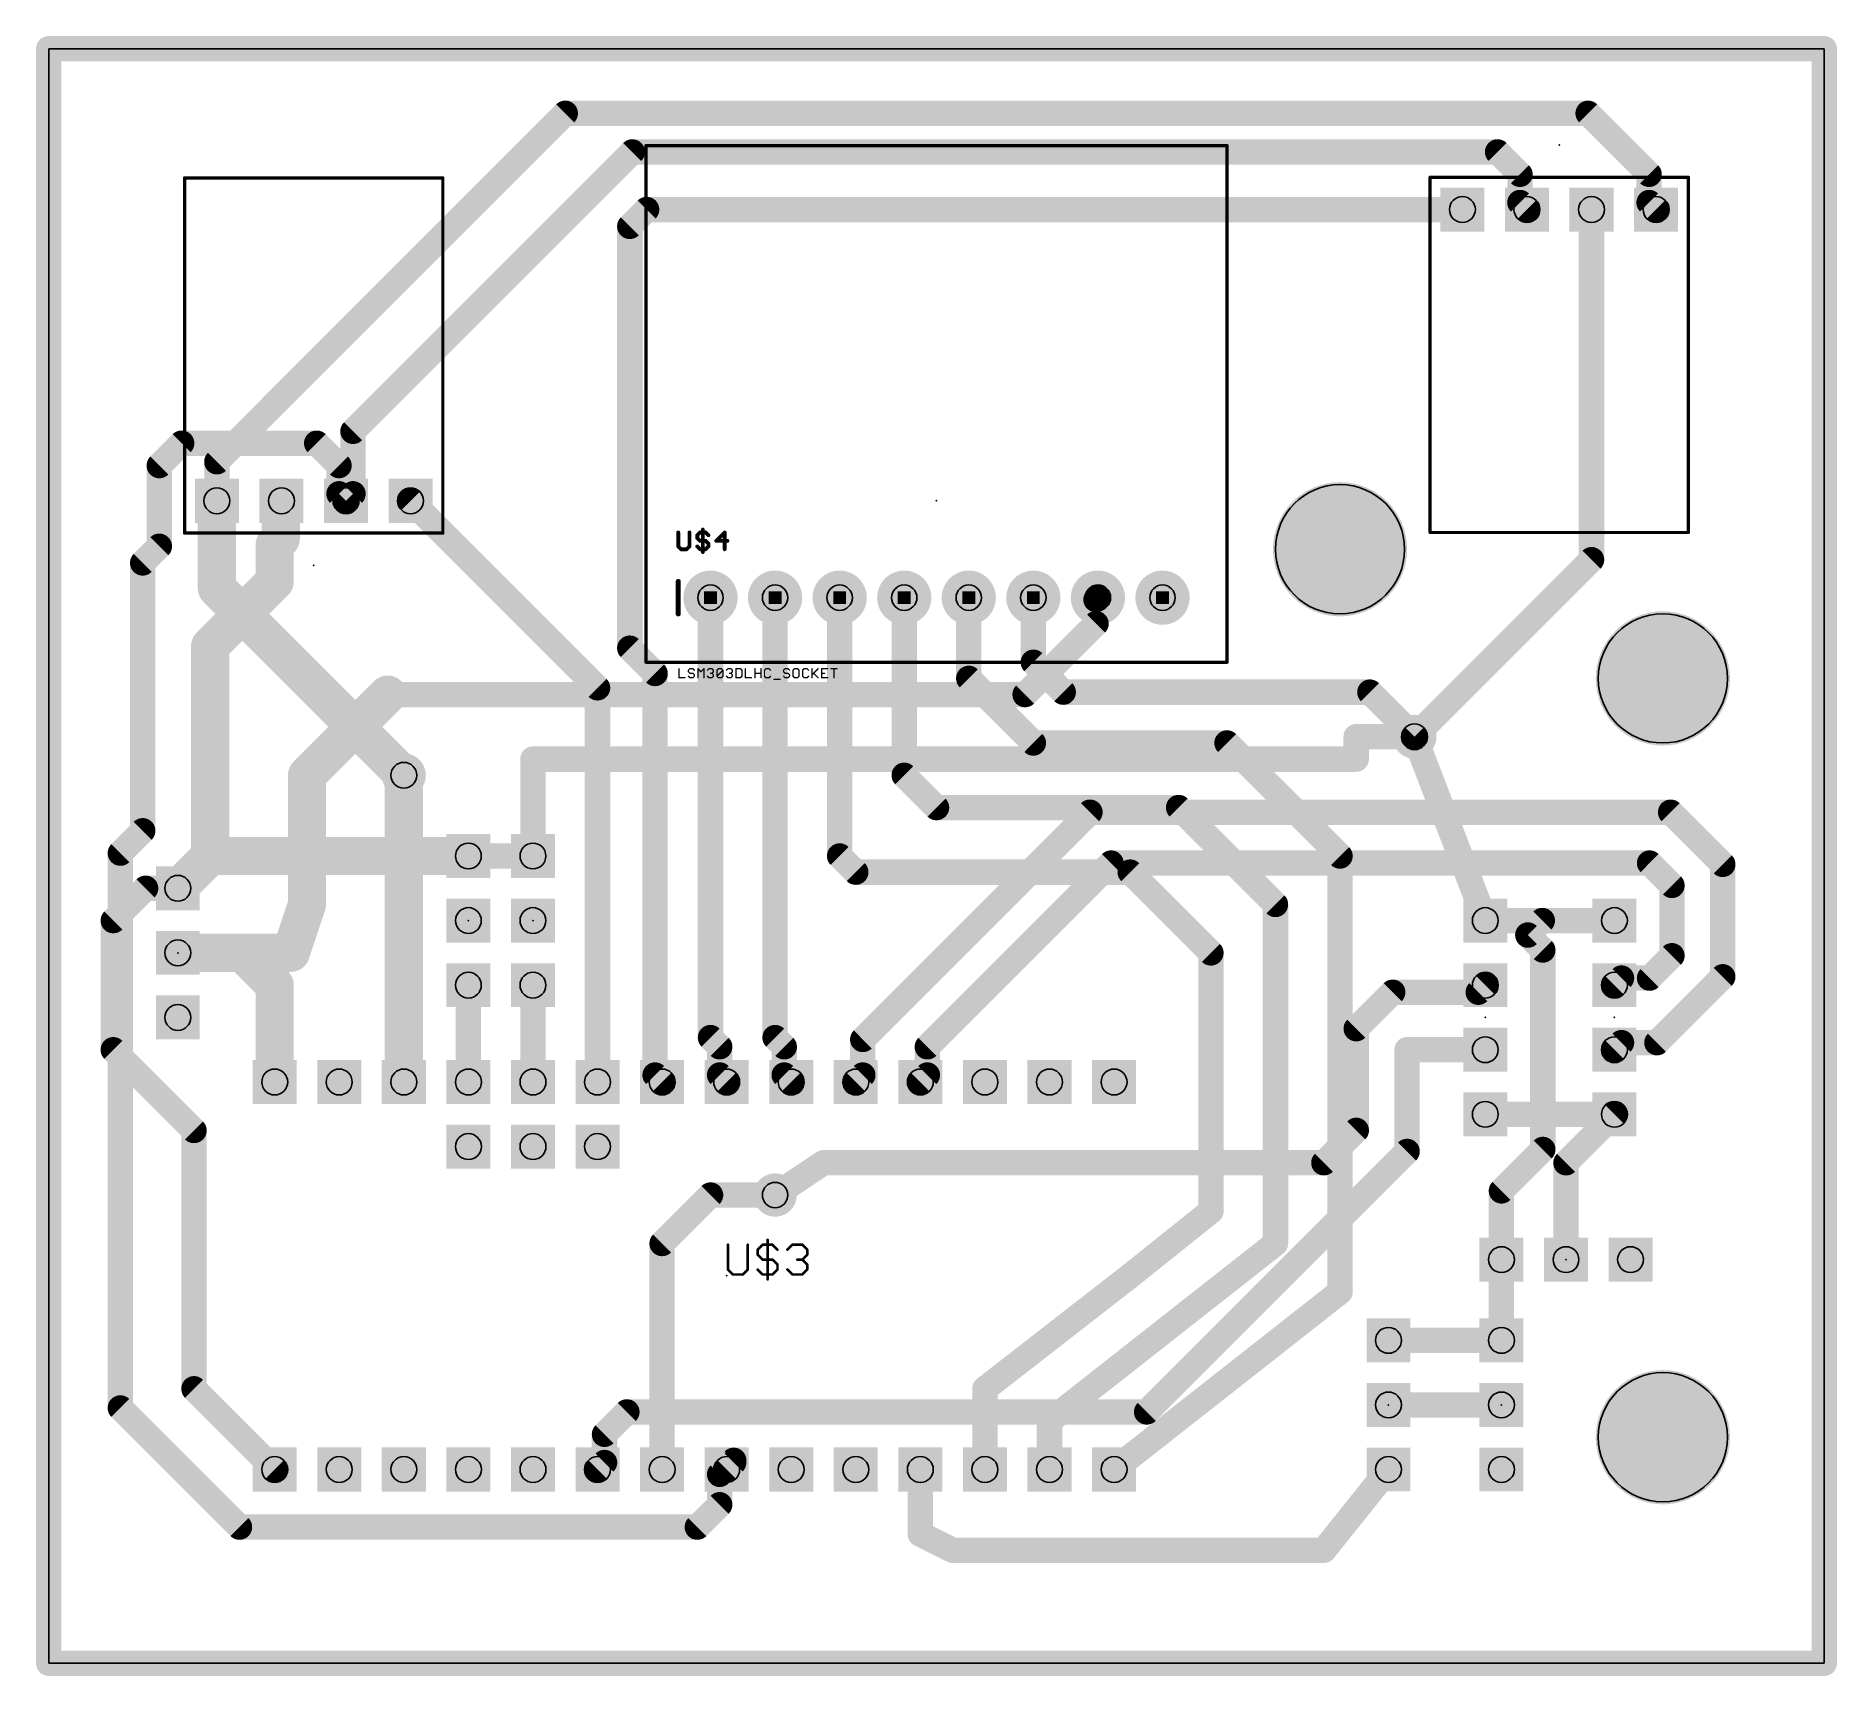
# Model space of a CAD drawing. Extents: x -0.02 to 2.77, y -0.02 to 2.52.
import ezdxf

# ---------------------------------------------------------------- set-up
doc = ezdxf.new("R2010")
doc.units = 0
for name, color, linetype in [('1', 22, 'CONTINUOUS'), ('16', 175, 'CONTINUOUS'), ('17', 82, 'CONTINUOUS'), ('18', 82, 'CONTINUOUS'), ('20', 7, 'CONTINUOUS'), ('21', 253, 'CONTINUOUS'), ('23', 7, 'CONTINUOUS'), ('25', 253, 'CONTINUOUS'), ('27', 253, 'CONTINUOUS'), ('29', 253, 'CONTINUOUS'), ('30', 253, 'CONTINUOUS'), ('44', 253, 'CONTINUOUS'), ('51', 253, 'CONTINUOUS')]:
    doc.layers.add(name, color=color, linetype=linetype)

# ---------------------------------------------------------------- blocks, each defined once
blk = doc.blocks.new('SQUAREP')
blk.add_solid([(-0.5, -0.5), (0.5, -0.5), (-0.5, 0.5), (0.5, 0.5)])
blk = doc.blocks.new('RECT')
blk.add_solid([(-0.5, -0.5), (0.5, -0.5), (-0.5, 0.5), (0.5, 0.5)])
blk = doc.blocks.new('ROUNDP')
at = {"const_width": 0.5}
blk.add_lwpolyline([(0, -0.25, 1), (0, 0.25, 1), (0, -0.25)], format="xyb", dxfattribs=at)
blk = doc.blocks.new('ROUNDV')
at = {"const_width": 0.5}
blk.add_lwpolyline([(0, -0.25, 1), (0, 0.25, 1), (0, -0.25)], format="xyb", dxfattribs=at)

msp = doc.modelspace()

# ---------------------------------------------------------------- linework, layer by layer
at = {"layer": '1'}
for points, const_width in [([(0.009843, 2.5, 1), (-0.009843, 2.5)], 0.019685), ([(0, 2.509843, 1), (0, 2.490157)], 0.019685), ([(2.759843, 2.5, 1), (2.740157, 2.5)], 0.019685), ([(2.75, 2.490157, 1), (2.75, 2.509843)], 0.019685), ([(0.903818, 2.350016, 1), (0.903818, 2.330331)], 0.019685), ([(0.910777, 2.333214, 1), (0.896858, 2.347133)], 0.019685), ([(2.251039, 2.347133, 1), (2.23712, 2.333214)], 0.019685), ([(2.244079, 2.330331, 1), (2.244079, 2.350016)], 0.019685), ([(2.288516, 2.305579, 1), (2.268831, 2.305579)], 0.019685), ([(2.271714, 2.29862, 1), (2.285633, 2.312539)], 0.019685), ([(0.926, 2.260843, 1), (0.926, 2.241157)], 0.019685), ([(0.93296, 2.24404, 1), (0.91904, 2.25796)], 0.019685), ([(2.1895, 2.241157, 1), (2.1895, 2.260843)], 0.019685), ([(2.285633, 2.268786, 1), (2.271714, 2.254867)], 0.019685), ([(2.268831, 2.261827, 1), (2.288516, 2.261827)], 0.019685), ([(2.28254, 2.24404, 1), (2.29646, 2.25796)], 0.019685), ([(2.399343, 2.251, 1), (2.379657, 2.251)], 0.019685), ([(0.909843, 2.225, 1), (0.890157, 2.225)], 0.019685), ([(0.89304, 2.23196, 1), (0.90696, 2.21804)], 0.019685), ([(0.481109, 1.907622, 1), (0.461424, 1.907622)], 0.019685), ([(0.20586, 1.899016, 1), (0.20586, 1.879331)], 0.019685), ([(0.21282, 1.882214, 1), (0.198901, 1.896133)], 0.019685), ([(0.421979, 1.896133, 1), (0.40806, 1.882214)], 0.019685), ([(0.415019, 1.879331, 1), (0.415019, 1.899016)], 0.019685), ([(0.464307, 1.914582, 1), (0.478226, 1.900663)], 0.019685), ([(0.181109, 1.854579, 1), (0.161424, 1.854579)], 0.019685), ([(0.164307, 1.861539, 1), (0.178226, 1.84762)], 0.019685), ([(0.459456, 1.854579, 1), (0.439771, 1.854579)], 0.019685), ([(0.442653, 1.84762, 1), (0.456573, 1.861539)], 0.019685), ([(0.275204, 1.8, 1), (0.245676, 1.8)], 0.029528), ([(0.456573, 1.817786, 1), (0.442653, 1.803867)], 0.019685), ([(0.439771, 1.810827, 1), (0.459456, 1.810827)], 0.019685), ([(0.45348, 1.80696, 1), (0.4674, 1.79304)], 0.019685), ([(0.45348, 1.79304, 1), (0.4674, 1.80696)], 0.019685), ([(0.461424, 1.810827, 1), (0.481109, 1.810827)], 0.019685), ([(0.478226, 1.803867, 1), (0.464307, 1.817786)], 0.019685), ([(0.5674, 1.80696, 1), (0.55348, 1.79304)], 0.019685), ([(0.161424, 1.729579, 1), (0.181109, 1.729579)], 0.019685), ([(0.178226, 1.72262, 1), (0.164307, 1.736539)], 0.019685), ([(0.155381, 1.703851, 1), (0.135696, 1.703851)], 0.019685), ([(0.138579, 1.710811, 1), (0.152498, 1.696892)], 0.019685), ([(2.379657, 1.708797, 1), (2.399343, 1.708797)], 0.019685), ([(2.39646, 1.701837, 1), (2.38254, 1.715757)], 0.019685), ([(0.27088, 1.675, 1), (0.25, 1.65412)], 0.029528), ([(0.245676, 1.66456, 1), (0.275204, 1.66456)], 0.029528), ([(1.034843, 1.65, 1), (1.015157, 1.65)], 0.019685), ([(1.134843, 1.65, 1), (1.115157, 1.65)], 0.019685), ([(1.234843, 1.65, 1), (1.215157, 1.65)], 0.019685), ([(1.334843, 1.65, 1), (1.315157, 1.65)], 0.019685), ([(1.434843, 1.65, 1), (1.415157, 1.65)], 0.019685), ([(1.534843, 1.65, 1), (1.515157, 1.65)], 0.019685), ([(0.90696, 1.578755, 1), (0.89304, 1.564836)], 0.019685), ([(0.890157, 1.571796, 1), (0.909843, 1.571796)], 0.019685), ([(1.53196, 1.55696, 1), (1.51804, 1.54304)], 0.019685), ([(0.949016, 1.532622, 1), (0.929331, 1.532622)], 0.019685), ([(0.932214, 1.525663, 1), (0.946133, 1.539582)], 0.019685), ([(1.43196, 1.53196, 1), (1.41804, 1.51804)], 0.019685), ([(1.415157, 1.525, 1), (1.434843, 1.525)], 0.019685), ([(1.515157, 1.55, 1), (1.534843, 1.55)], 0.019685), ([(0.859843, 1.51044, 1), (0.840157, 1.51044)], 0.019685), ([(0.84304, 1.50348, 1), (0.85696, 1.5174)], 0.019685), ([(1.57126, 1.513583, 1), (1.57126, 1.493898)], 0.019685), ([(1.5643, 1.49678, 1), (1.57822, 1.5107)], 0.019685), ([(2.05322, 1.5107, 1), (2.0393, 1.49678)], 0.019685), ([(2.04626, 1.493898, 1), (2.04626, 1.513583)], 0.019685), ([(2.124536, 1.438186, 1), (2.106167, 1.431111)], 0.019685), ([(2.108392, 1.441608, 1), (2.122311, 1.427689)], 0.019685), ([(2.108392, 1.427689, 1), (2.122311, 1.441608)], 0.019685), ([(1.525, 1.434843, 1), (1.525, 1.415157)], 0.019685), ([(1.51804, 1.41804, 1), (1.53196, 1.43196)], 0.019685), ([(1.83196, 1.43196, 1), (1.81804, 1.41804)], 0.019685), ([(1.825, 1.415157, 1), (1.825, 1.434843)], 0.019685), ([(0.53956, 1.36456, 1), (0.56044, 1.38544)], 0.029528), ([(1.315157, 1.375, 1), (1.334843, 1.375)], 0.019685), ([(1.33196, 1.38196, 1), (1.31804, 1.36804)], 0.019685), ([(1.375, 1.334843, 1), (1.375, 1.315157)], 0.019685), ([(1.36804, 1.31804, 1), (1.38196, 1.33196)], 0.019685), ([(1.75696, 1.33196, 1), (1.74304, 1.31804)], 0.019685), ([(1.75, 1.315157, 1), (1.75, 1.334843)], 0.019685), ([(0.135696, 1.289055, 1), (0.155381, 1.289055)], 0.019685), ([(0.152498, 1.282095, 1), (0.138579, 1.296015)], 0.019685), ([(0.120788, 1.254461, 1), (0.101102, 1.254461)], 0.019685), ([(0.103985, 1.261421, 1), (0.117905, 1.247502)], 0.019685), ([(0.25, 1.26475, 1), (0.25, 1.23525)], 0.0295), ([(0.26043, 1.23957, 1), (0.23957, 1.26043)], 0.0295), ([(0.65, 1.259843, 1), (0.65, 1.240157)], 0.019685), ([(0.65, 1.23525, 1), (0.65, 1.26475)], 0.0295), ([(0.75, 1.240157, 1), (0.75, 1.259843)], 0.019685), ([(1.23196, 1.25696, 1), (1.21804, 1.24304)], 0.019685), ([(1.215157, 1.25, 1), (1.234843, 1.25)], 0.019685), ([(2.009843, 1.25, 1), (1.990157, 1.25)], 0.019685), ([(1.99304, 1.24304, 1), (2.00696, 1.25696)], 0.019685), ([(1.25, 1.234843, 1), (1.25, 1.215157)], 0.019685), ([(1.24304, 1.21804, 1), (1.25696, 1.23196)], 0.019685), ([(1.68196, 1.23196, 1), (1.66804, 1.21804)], 0.019685), ([(1.675, 1.215157, 1), (1.675, 1.234843)], 0.019685), ([(0.18957, 1.21043, 1), (0.21043, 1.18957)], 0.0295), ([(1.909843, 1.175, 1), (1.890157, 1.175)], 0.019685), ([(1.89304, 1.16804, 1), (1.90696, 1.18196)], 0.019685), ([(0.120787, 1.145539, 1), (0.101102, 1.145539)], 0.019685), ([(0.101102, 1.145539, 1), (0.120787, 1.145539)], 0.019685), ([(2.215815, 1.146462, 1), (2.234185, 1.153538)], 0.019685), ([(0.2, 1.114764, 1), (0.2, 1.085236)], 0.029528), ([(0.31044, 1.11044, 1), (0.28956, 1.08956)], 0.029528), ([(0.3, 1.085236, 1), (0.3, 1.114764)], 0.029528), ([(1.809843, 1.1, 1), (1.790157, 1.1)], 0.019685), ([(1.79304, 1.09304, 1), (1.80696, 1.10696)], 0.019685), ([(0.364764, 1.05, 1), (0.335236, 1.05)], 0.029528), ([(0.33956, 1.03956, 1), (0.36044, 1.06044)], 0.029528), ([(0.659843, 1.05, 1), (0.640157, 1.05)], 0.019685), ([(0.759843, 1.05, 1), (0.740157, 1.05)], 0.019685), ([(1.015157, 0.968753, 1), (1.034843, 0.968753)], 0.019685), ([(1.03196, 0.975712, 1), (1.01804, 0.961793)], 0.019685), ([(1.115157, 0.968753, 1), (1.134843, 0.968753)], 0.019685), ([(1.13196, 0.975712, 1), (1.11804, 0.961793)], 0.019685), ([(1.049016, 0.954579, 1), (1.029331, 0.954579)], 0.019685), ([(1.032214, 0.94762, 1), (1.046133, 0.961539)], 0.019685), ([(1.149016, 0.954579, 1), (1.129331, 0.954579)], 0.019685), ([(1.132214, 0.94762, 1), (1.146133, 0.961539)], 0.019685), ([(0.946133, 0.917786, 1), (0.932214, 0.903867)], 0.019685), ([(0.929331, 0.910827, 1), (0.949016, 0.910827)], 0.019685), ([(1.046133, 0.917786, 1), (1.032214, 0.903867)], 0.019685), ([(1.029331, 0.910827, 1), (1.049016, 0.910827)], 0.019685), ([(1.146133, 0.917786, 1), (1.132214, 0.903867)], 0.019685), ([(1.129331, 0.910827, 1), (1.149016, 0.910827)], 0.019685), ([(0.335236, 0.9, 1), (0.364764, 0.9)], 0.029528), ([(0.640157, 0.9, 1), (0.659843, 0.9)], 0.019685), ([(0.740157, 0.9, 1), (0.759843, 0.9)], 0.019685), ([(0.840157, 0.9, 1), (0.859843, 0.9)], 0.019685), ([(0.94304, 0.89304, 1), (0.95696, 0.90696)], 0.019685), ([(1.04304, 0.89304, 1), (1.05696, 0.90696)], 0.019685), ([(1.14304, 0.89304, 1), (1.15696, 0.90696)], 0.019685), ([(2.225, 0.859843, 1), (2.225, 0.840157)], 0.019685), ([(2.43196, 0.84304, 1), (2.41804, 0.85696)], 0.019685), ([(2.425, 0.840157, 1), (2.425, 0.859843)], 0.019685), ([(2.359843, 0.775, 1), (2.340157, 0.775)], 0.019685), ([(2.34304, 0.78196, 1), (2.35696, 0.76804)], 0.019685), ([(1.025, 0.734843, 1), (1.025, 0.715157)], 0.019685), ([(1.03196, 0.71804, 1), (1.01804, 0.73196)], 0.019685), ([(1.125, 0.715157, 1), (1.125, 0.734843)], 0.019685), ([(1.790157, 0.7, 1), (1.809843, 0.7)], 0.019685), ([(1.806149, 0.692314, 1), (1.793851, 0.707686)], 0.019685), ([(0.959843, 0.65, 1), (0.940157, 0.65)], 0.019685), ([(1.906081, 0.642261, 1), (1.893919, 0.657739)], 0.019685), ([(0.94304, 0.65696, 1), (0.95696, 0.64304)], 0.019685), ([(1.890157, 0.65, 1), (1.909843, 0.65)], 0.019685), ([(1.668851, 0.607686, 1), (1.681149, 0.592314)], 0.019685), ([(1.681043, 0.592231, 1), (1.668957, 0.607769)], 0.019685), ([(2.340157, 0.625, 1), (2.359843, 0.625)], 0.019685), ([(2.006081, 0.567261, 1), (1.993919, 0.582739)], 0.019685), ([(1.990157, 0.575, 1), (2.009843, 0.575)], 0.019685), ([(2.075, 0.509843, 1), (2.075, 0.490157)], 0.019685), ([(2.25, 0.490157, 1), (2.25, 0.509843)], 0.019685), ([(1.459843, 0.425, 1), (1.440157, 0.425)], 0.019685), ([(1.443957, 0.432769, 1), (1.456043, 0.417231)], 0.019685), ([(2.075, 0.409843, 1), (2.075, 0.390157)], 0.019685), ([(2.25, 0.390157, 1), (2.25, 0.409843)], 0.019685), ([(0.101102, 0.395302, 1), (0.120787, 0.395302)], 0.019685), ([(0.117905, 0.402262, 1), (0.103985, 0.388343)], 0.019685), ([(1.559843, 0.375, 1), (1.540157, 0.375)], 0.019685), ([(1.543919, 0.382739, 1), (1.556081, 0.367261)], 0.019685), ([(0.940157, 0.3, 1), (0.959843, 0.3)], 0.019685), ([(1.049016, 0.29252, 1), (1.029331, 0.29252)], 0.019685), ([(1.032214, 0.299479, 1), (1.046133, 0.28556)], 0.019685), ([(1.04304, 0.30696, 1), (1.05696, 0.29304)], 0.019685), ([(1.070669, 0.314173, 1), (1.050984, 0.314173)], 0.019685), ([(1.050984, 0.310827, 1), (1.070669, 0.310827)], 0.019685), ([(1.067786, 0.307214, 1), (1.053867, 0.321133)], 0.019685), ([(1.067786, 0.303867, 1), (1.053867, 0.317786)], 0.019685), ([(1.359843, 0.3, 1), (1.340157, 0.3)], 0.019685), ([(1.440157, 0.3, 1), (1.459843, 0.3)], 0.019685), ([(1.540157, 0.3, 1), (1.559843, 0.3)], 0.019685), ([(1.643919, 0.307739, 1), (1.656081, 0.292261)], 0.019685), ([(2.082686, 0.293851, 1), (2.067314, 0.306149)], 0.019685), ([(1.029331, 0.245421, 1), (1.049016, 0.245421)], 0.019685), ([(1.046133, 0.238461, 1), (1.032214, 0.25238)], 0.019685), ([(0.295421, 0.220669, 1), (0.295421, 0.200984)], 0.019685), ([(0.288461, 0.203867, 1), (0.30238, 0.217786)], 0.019685), ([(0.99762, 0.217786, 1), (1.011539, 0.203867)], 0.019685), ([(1.004579, 0.200984, 1), (1.004579, 0.220669)], 0.019685), ([(1.354402, 0.208803, 1), (1.345598, 0.191197)], 0.019685), ([(1.340157, 0.2, 1), (1.359843, 0.2)], 0.019685), ([(1.4, 0.184843, 1), (1.4, 0.165157)], 0.019685), ([(1.395598, 0.166197, 1), (1.404402, 0.183803)], 0.019685), ([(1.967314, 0.181149, 1), (1.982686, 0.168851)], 0.019685), ([(1.975, 0.165157, 1), (1.975, 0.184843)], 0.019685), ([(0, 0.009843, 1), (0, -0.009843)], 0.019685), ([(-0.009843, 0, 1), (0.009843, 0)], 0.019685), ([(2.740157, 0, 1), (2.759843, 0)], 0.019685), ([(2.75, -0.009843, 1), (2.75, 0.009843)], 0.019685)]:
    msp.add_lwpolyline(points, format="xyb", dxfattribs=dict(at, const_width=const_width))
for points, const_width in [([(0, 0), (0, 2.5)], 0.03937), ([(0, 2.5), (2.75, 2.5)], 0.03937), ([(2.75, 2.5), (2.75, 0)], 0.03937), ([(0.903818, 2.340173), (0.471267, 1.907622)], 0.03937), ([(2.244079, 2.340173), (0.903818, 2.340173)], 0.03937), ([(2.278673, 2.305579), (2.244079, 2.340173)], 0.03937), ([(2.278673, 2.261827), (2.278673, 2.305579)], 0.03937), ([(0.926, 2.251), (0.9, 2.225)], 0.03937), ([(2.1895, 2.251), (0.926, 2.251)], 0.03937), ([(2.2895, 2.251), (2.278673, 2.261827)], 0.03937), ([(2.3895, 2.251), (2.3895, 1.708797)], 0.03937), ([(0.9, 2.225), (0.9, 1.571796)], 0.03937), ([(0.471267, 1.907622), (0.471267, 1.810827)], 0.03937), ([(0.20586, 1.889173), (0.171267, 1.854579)], 0.03937), ([(0.415019, 1.889173), (0.20586, 1.889173)], 0.03937), ([(0.449613, 1.854579), (0.415019, 1.889173)], 0.03937), ([(0.171267, 1.854579), (0.171267, 1.729579)], 0.03937), ([(0.449613, 1.810827), (0.449613, 1.854579)], 0.03937), ([(0.26044, 1.8), (0.26044, 1.66456)], 0.059055), ([(0.46044, 1.8), (0.449613, 1.810827)], 0.03937), ([(0.471267, 1.810827), (0.46044, 1.8)], 0.03937), ([(0.85, 1.51044), (0.56044, 1.8)], 0.03937), ([(0.171267, 1.729579), (0.145539, 1.703851)], 0.03937), ([(0.145539, 1.703851), (0.145539, 1.289055)], 0.03937), ([(2.3895, 1.708797), (2.115352, 1.434648)], 0.03937), ([(0.26044, 1.66456), (0.55, 1.375)], 0.059055), ([(1.025, 1.65), (1.025, 0.968753)], 0.03937), ([(1.125, 1.65), (1.125, 0.968753)], 0.03937), ([(1.225, 1.65), (1.225, 1.25)], 0.03937), ([(1.325, 1.65), (1.325, 1.375)], 0.03937), ([(1.425, 1.525), (1.425, 1.65)], 0.03937), ([(1.525, 1.55), (1.525, 1.65)], 0.03937), ([(0.9, 1.571796), (0.939173, 1.532622)], 0.03937), ([(1.57126, 1.50374), (1.525, 1.55)], 0.03937), ([(0.939173, 1.532622), (0.939173, 0.910827)], 0.03937), ([(1.525, 1.425), (1.425, 1.525)], 0.03937), ([(0.85, 0.9), (0.85, 1.51044)], 0.03937), ([(2.04626, 1.50374), (1.57126, 1.50374)], 0.03937), ([(2.115352, 1.434648), (2.04626, 1.50374)], 0.03937), ([(2.225, 1.15), (2.115352, 1.434648)], 0.03937), ([(1.825, 1.425), (1.525, 1.425)], 0.03937), ([(2, 1.25), (1.825, 1.425)], 0.03937), ([(1.325, 1.375), (1.375, 1.325)], 0.03937), ([(1.375, 1.325), (1.75, 1.325)], 0.03937), ([(1.75, 1.325), (1.9, 1.175)], 0.03937), ([(0.145539, 1.289055), (0.110945, 1.254461)], 0.03937), ([(0.110945, 1.254461), (0.110945, 1.145539)], 0.03937), ([(0.25, 1.25), (0.2, 1.2)], 0.059), ([(0.65, 1.25), (0.25, 1.25)], 0.059), ([(0.65, 1.25), (0.75, 1.25)], 0.03937), ([(1.225, 1.25), (1.25, 1.225)], 0.03937), ([(2, 1.25), (2, 0.575)], 0.03937), ([(1.25, 1.225), (1.675, 1.225)], 0.03937), ([(1.8, 1.1), (1.675, 1.225)], 0.03937), ([(1.9, 0.65), (1.9, 1.175)], 0.03937), ([(0.110945, 1.145539), (0.110945, 0.395302)], 0.03937), ([(0.2, 1.1), (0.3, 1.1)], 0.059055), ([(0.3, 1.1), (0.35, 1.05)], 0.059055), ([(1.8, 1.1), (1.8, 0.7)], 0.03937), ([(0.35, 1.05), (0.35, 0.9)], 0.059055), ([(0.65, 1.05), (0.65, 0.9)], 0.03937), ([(0.75, 1.05), (0.75, 0.9)], 0.03937), ([(1.025, 0.968753), (1.039173, 0.954579)], 0.03937), ([(1.125, 0.968753), (1.139173, 0.954579)], 0.03937), ([(1.039173, 0.954579), (1.039173, 0.910827)], 0.03937), ([(1.139173, 0.954579), (1.139173, 0.910827)], 0.03937), ([(0.939173, 0.910827), (0.95, 0.9)], 0.03937), ([(1.039173, 0.910827), (1.05, 0.9)], 0.03937), ([(1.139173, 0.910827), (1.15, 0.9)], 0.03937), ([(2.425, 0.85), (2.225, 0.85)], 0.03937), ([(2.35, 0.775), (2.425, 0.85)], 0.03937), ([(2.35, 0.625), (2.35, 0.775)], 0.03937), ([(0.95, 0.65), (1.025, 0.725)], 0.03937), ([(1.025, 0.725), (1.125, 0.725)], 0.03937), ([(1.8, 0.7), (1.675, 0.6)], 0.03937), ([(0.95, 0.3), (0.95, 0.65)], 0.03937), ([(1.55, 0.375), (1.9, 0.65)], 0.03937), ([(1.675, 0.6), (1.45, 0.425)], 0.03937), ([(2, 0.575), (1.65, 0.3)], 0.03937), ([(2.075, 0.5), (2.25, 0.5)], 0.03937), ([(1.45, 0.425), (1.45, 0.3)], 0.03937), ([(2.075, 0.4), (2.25, 0.4)], 0.03937), ([(0.110945, 0.395302), (0.295421, 0.210827)], 0.03937), ([(1.55, 0.3), (1.55, 0.375)], 0.03937), ([(1.039173, 0.29252), (1.060827, 0.314173)], 0.03937), ([(1.039173, 0.245421), (1.039173, 0.29252)], 0.03937), ([(1.060827, 0.310827), (1.05, 0.3)], 0.03937), ([(1.060827, 0.314173), (1.060827, 0.310827)], 0.03937), ([(1.35, 0.3), (1.35, 0.2)], 0.03937), ([(1.975, 0.175), (2.075, 0.3)], 0.03937), ([(1.004579, 0.210827), (1.039173, 0.245421)], 0.03937), ([(0.295421, 0.210827), (1.004579, 0.210827)], 0.03937), ([(1.35, 0.2), (1.4, 0.175)], 0.03937), ([(1.4, 0.175), (1.975, 0.175)], 0.03937), ([(2.75, 0), (0, 0)], 0.03937)]:
    msp.add_lwpolyline(points, dxfattribs=dict(at, const_width=const_width))
at = {"layer": '16'}
for points, const_width in [([(0.009843, 2.5, 1), (-0.009843, 2.5)], 0.019685), ([(0, 2.509843, 1), (0, 2.490157)], 0.019685), ([(2.759843, 2.5, 1), (2.740157, 2.5)], 0.019685), ([(2.75, 2.490157, 1), (2.75, 2.509843)], 0.019685), ([(0.8, 2.409843, 1), (0.8, 2.390157)], 0.019685), ([(0.80696, 2.39304, 1), (0.79304, 2.40696)], 0.019685), ([(2.391212, 2.40696, 1), (2.377293, 2.39304)], 0.019685), ([(2.384253, 2.390157, 1), (2.384253, 2.409843)], 0.019685), ([(2.488516, 2.305579, 1), (2.468831, 2.305579)], 0.019685), ([(2.471714, 2.29862, 1), (2.485633, 2.312539)], 0.019685), ([(2.485633, 2.268786, 1), (2.471714, 2.254867)], 0.019685), ([(2.468831, 2.261827, 1), (2.488516, 2.261827)], 0.019685), ([(2.48254, 2.24404, 1), (2.49646, 2.25796)], 0.019685), ([(0.270282, 1.86044, 1), (0.250597, 1.86044)], 0.019685), ([(0.25348, 1.8674, 1), (0.2674, 1.85348)], 0.019685), ([(0.374219, 1.799016, 1), (0.344692, 1.799016)], 0.029528), ([(0.349016, 1.809455, 1), (0.369895, 1.788576)], 0.029528), ([(0.37088, 1.78956, 1), (0.35, 1.81044)], 0.029528), ([(0.250597, 1.8, 1), (0.270282, 1.8)], 0.019685), ([(0.364764, 1.731888, 1), (0.335236, 1.731888)], 0.029528), ([(0.369895, 1.730904, 1), (0.349016, 1.751783)], 0.029528), ([(0.33956, 1.742327, 1), (0.36044, 1.721448)], 0.029528), ([(0.344692, 1.741344, 1), (0.374219, 1.741344)], 0.029528), ([(0.36044, 1.66456, 1), (0.33956, 1.68544)], 0.029528), ([(0.335236, 1.675, 1), (0.364764, 1.675)], 0.029528), ([(1.615095, 1.654015, 1), (1.629015, 1.640095)], 0.019685), ([(1.631898, 1.647055, 1), (1.612213, 1.647055)], 0.019685), ([(1.63196, 1.64304, 1), (1.61804, 1.65696)], 0.019685), ([(1.612213, 1.609798, 1), (1.631898, 1.609798)], 0.019685), ([(1.629015, 1.602839, 1), (1.615095, 1.616758)], 0.019685), ([(0.264764, 1.575, 1), (0.235236, 1.575)], 0.029528), ([(0.23956, 1.58544, 1), (0.26044, 1.56456)], 0.029528), ([(0.53543, 1.48957, 1), (0.51457, 1.51043)], 0.0295), ([(0.525, 1.509843, 1), (0.525, 1.490157)], 0.019685), ([(1.505297, 1.50696, 1), (1.519217, 1.49304)], 0.019685), ([(1.512257, 1.490157, 1), (1.512257, 1.509843)], 0.019685), ([(2.034843, 1.434648, 1), (2.015157, 1.434648)], 0.019685), ([(2.025, 1.444491, 1), (2.025, 1.424806)], 0.019685), ([(2.115352, 1.424806, 1), (2.115352, 1.444491)], 0.019685), ([(0.41475, 1.375, 1), (0.38525, 1.375)], 0.0295), ([(0.38957, 1.38543, 1), (0.41043, 1.36457)], 0.0295), ([(0.564764, 1.375, 1), (0.535236, 1.375)], 0.029528), ([(0.759843, 1.4, 1), (0.740157, 1.4)], 0.019685), ([(0.75, 1.409843, 1), (0.75, 1.390157)], 0.019685), ([(2.015157, 1.4, 1), (2.034843, 1.4)], 0.019685), ([(2.025, 1.390157, 1), (2.025, 1.409843)], 0.019685), ([(1.612687, 1.327638, 1), (1.612687, 1.307953)], 0.019685), ([(1.619647, 1.310836, 1), (1.605727, 1.324755)], 0.019685), ([(2.519036, 1.324755, 1), (2.505117, 1.310836)], 0.019685), ([(2.512077, 1.307953, 1), (2.512077, 1.327638)], 0.019685), ([(0.235236, 1.25, 1), (0.264764, 1.25)], 0.029528), ([(0.26044, 1.23956, 1), (0.23956, 1.26044)], 0.029528), ([(0.740157, 1.25, 1), (0.759843, 1.25)], 0.019685), ([(1.645302, 1.248898, 1), (1.645302, 1.229213)], 0.019685), ([(1.652262, 1.232095, 1), (1.638343, 1.246015)], 0.019685), ([(2.486421, 1.246015, 1), (2.472502, 1.232095)], 0.019685), ([(2.479461, 1.229213, 1), (2.479461, 1.248898)], 0.019685), ([(2.602638, 1.237077, 1), (2.582953, 1.237077)], 0.019685), ([(2.585836, 1.230117, 1), (2.599755, 1.244036)], 0.019685), ([(0.15, 1.209843, 1), (0.15, 1.190157)], 0.019685), ([(0.15696, 1.19304, 1), (0.14304, 1.20696)], 0.019685), ([(0.18956, 1.21044, 1), (0.21044, 1.18956)], 0.029528), ([(0.2, 1.190157, 1), (0.2, 1.209843)], 0.019685), ([(0.413993, 1.170336, 1), (0.386007, 1.179664)], 0.0295), ([(2.523898, 1.204461, 1), (2.504213, 1.204461)], 0.019685), ([(2.507095, 1.197502, 1), (2.521015, 1.211421)], 0.019685), ([(0.38525, 1.175, 1), (0.41475, 1.175)], 0.0295), ([(0.109843, 1.15, 1), (0.090157, 1.15)], 0.019685), ([(0.09304, 1.15696, 1), (0.10696, 1.14304)], 0.019685), ([(2.225, 1.159843, 1), (2.225, 1.140157)], 0.019685), ([(2.297852, 1.134584, 1), (2.283932, 1.120665)], 0.019685), ([(2.283932, 1.134584, 1), (2.297852, 1.120665)], 0.019685), ([(2.313267, 1.159843, 1), (2.313267, 1.140157)], 0.019685), ([(2.320227, 1.14304, 1), (2.306307, 1.15696)], 0.019685), ([(2.313267, 1.140157, 1), (2.313267, 1.159843)], 0.019685), ([(2.425, 1.140157, 1), (2.425, 1.159843)], 0.019685), ([(0.2, 1.11475, 1), (0.2, 1.08525)], 0.0295), ([(0.361007, 1.104664, 1), (0.388993, 1.095336)], 0.0295), ([(0.375, 1.08525, 1), (0.375, 1.11475)], 0.0295), ([(2.323898, 1.104461, 1), (2.304213, 1.104461)], 0.019685), ([(2.307095, 1.097502, 1), (2.321015, 1.111421)], 0.019685), ([(2.504213, 1.095539, 1), (2.523898, 1.095539)], 0.019685), ([(2.521015, 1.088579, 1), (2.507095, 1.102498)], 0.019685), ([(2.23196, 1.04304, 1), (2.21804, 1.05696)], 0.019685), ([(2.41804, 1.05696, 1), (2.43196, 1.04304)], 0.019685), ([(2.435945, 1.070787, 1), (2.435945, 1.051102)], 0.019685), ([(2.442905, 1.053985, 1), (2.428985, 1.067905)], 0.019685), ([(2.472502, 1.067905, 1), (2.486421, 1.053985)], 0.019685), ([(2.479461, 1.051102, 1), (2.479461, 1.070787)], 0.019685), ([(2.582953, 1.062923, 1), (2.602638, 1.062923)], 0.019685), ([(2.599755, 1.055964, 1), (2.585836, 1.069883)], 0.019685), ([(2.081575, 1.048898, 1), (2.081575, 1.029213)], 0.019685), ([(2.088535, 1.032095, 1), (2.074615, 1.046015)], 0.019685), ([(2.207095, 1.046015, 1), (2.221015, 1.032095)], 0.019685), ([(2.214055, 1.029213, 1), (2.214055, 1.048898)], 0.019685), ([(1.253867, 0.972895, 1), (1.267786, 0.958975)], 0.019685), ([(1.270669, 0.965935, 1), (1.250984, 0.965935)], 0.019685), ([(2.034978, 0.982615, 1), (2.015293, 0.982615)], 0.019685), ([(2.018175, 0.989575, 1), (2.032095, 0.975656)], 0.019685), ([(2.435945, 0.970787, 1), (2.435945, 0.951102)], 0.019685), ([(2.442905, 0.953985, 1), (2.428985, 0.967905)], 0.019685), ([(2.483857, 0.967905, 1), (2.497777, 0.953985)], 0.019685), ([(2.490817, 0.951102, 1), (2.490817, 0.970787)], 0.019685), ([(0.10696, 0.95696, 1), (0.09304, 0.94304)], 0.019685), ([(0.090157, 0.95, 1), (0.109843, 0.95)], 0.019685), ([(1.370669, 0.954579, 1), (1.350984, 0.954579)], 0.019685), ([(1.353867, 0.961539, 1), (1.367786, 0.94762)], 0.019685), ([(2.103875, 0.959843, 1), (2.103875, 0.940157)], 0.019685), ([(2.113718, 0.95, 1), (2.094033, 0.95)], 0.019685), ([(2.225, 0.940157, 1), (2.225, 0.959843)], 0.019685), ([(2.41804, 0.95696, 1), (2.43196, 0.94304)], 0.019685), ([(1.250984, 0.910827, 1), (1.270669, 0.910827)], 0.019685), ([(1.267786, 0.903867, 1), (1.253867, 0.917786)], 0.019685), ([(1.350984, 0.910827, 1), (1.370669, 0.910827)], 0.019685), ([(1.367786, 0.903867, 1), (1.353867, 0.917786)], 0.019685), ([(0.535236, 0.9, 1), (0.564764, 0.9)], 0.029528), ([(1.24304, 0.90696, 1), (1.25696, 0.89304)], 0.019685), ([(1.34304, 0.90696, 1), (1.35696, 0.89304)], 0.019685), ([(0.234843, 0.825, 1), (0.215157, 0.825)], 0.019685), ([(0.21804, 0.81804, 1), (0.23196, 0.83196)], 0.019685), ([(2.032095, 0.818175, 1), (2.018175, 0.832095)], 0.019685), ([(2.015293, 0.825135, 1), (2.034978, 0.825135)], 0.019685), ([(2.110835, 0.78556, 1), (2.096916, 0.799479)], 0.019685), ([(2.321015, 0.788579, 1), (2.307095, 0.802498)], 0.019685), ([(1.2, 0.784843, 1), (1.2, 0.765157)], 0.019685), ([(1.20546, 0.766811, 1), (1.19454, 0.783189)], 0.019685), ([(1.96804, 0.78196, 1), (1.98196, 0.76804)], 0.019685), ([(1.975, 0.765157, 1), (1.975, 0.784843)], 0.019685), ([(2.094033, 0.79252, 1), (2.113718, 0.79252)], 0.019685), ([(2.304213, 0.795539, 1), (2.323898, 0.795539)], 0.019685), ([(1.11954, 0.733189, 1), (1.13046, 0.716811)], 0.019685), ([(2.259843, 0.731484, 1), (2.240157, 0.731484)], 0.019685), ([(2.24304, 0.738443, 1), (2.25696, 0.724524)], 0.019685), ([(2.259843, 0.625, 1), (2.240157, 0.625)], 0.019685), ([(2.240157, 0.625, 1), (2.259843, 0.625)], 0.019685), ([(2.240157, 0.5, 1), (2.259843, 0.5)], 0.019685), ([(0.215157, 0.425, 1), (0.234843, 0.425)], 0.019685), ([(0.23196, 0.43196, 1), (0.21804, 0.41804)], 0.019685), ([(0.895421, 0.399016, 1), (0.895421, 0.379331)], 0.019685), ([(0.90238, 0.382214, 1), (0.888461, 0.396133)], 0.019685), ([(1.693569, 0.396133, 1), (1.707489, 0.382214)], 0.019685), ([(1.700529, 0.379331, 1), (1.700529, 0.399016)], 0.019685), ([(0.870669, 0.354579, 1), (0.850984, 0.354579)], 0.019685), ([(0.853867, 0.361539, 1), (0.867786, 0.34762)], 0.019685), ([(0.34304, 0.29304, 1), (0.35696, 0.30696)], 0.019685), ([(0.84304, 0.30696, 1), (0.85696, 0.29304)], 0.019685), ([(0.850984, 0.310827, 1), (0.870669, 0.310827)], 0.019685), ([(0.867786, 0.303867, 1), (0.853867, 0.317786)], 0.019685), ([(0, 0.009843, 1), (0, -0.009843)], 0.019685), ([(-0.009843, 0, 1), (0.009843, 0)], 0.019685), ([(2.740157, 0, 1), (2.759843, 0)], 0.019685), ([(2.75, -0.009843, 1), (2.75, 0.009843)], 0.019685)]:
    msp.add_lwpolyline(points, format="xyb", dxfattribs=dict(at, const_width=const_width))
for points, const_width in [([(0, 0), (0, 2.5)], 0.03937), ([(0, 2.5), (2.75, 2.5)], 0.03937), ([(2.75, 2.5), (2.75, 0)], 0.03937), ([(0.26044, 1.86044), (0.8, 2.4)], 0.03937), ([(0.8, 2.4), (2.384253, 2.4)], 0.03937), ([(2.384253, 2.4), (2.478673, 2.305579)], 0.03937), ([(2.478673, 2.305579), (2.478673, 2.261827)], 0.03937), ([(2.478673, 2.261827), (2.4895, 2.251)], 0.03937), ([(0.26044, 1.8), (0.26044, 1.86044)], 0.03937), ([(0.359456, 1.799016), (0.36044, 1.8)], 0.059055), ([(0.359456, 1.741344), (0.359456, 1.799016)], 0.059055), ([(0.35, 1.731888), (0.359456, 1.741344)], 0.059055), ([(0.35, 1.675), (0.35, 1.731888)], 0.059055), ([(0.25, 1.575), (0.35, 1.675)], 0.059055), ([(1.622055, 1.647055), (1.625, 1.65)], 0.03937), ([(1.622055, 1.609798), (1.622055, 1.647055)], 0.03937), ([(1.512257, 1.5), (1.622055, 1.609798)], 0.03937), ([(0.25, 1.25), (0.25, 1.575)], 0.059055), ([(0.4, 1.375), (0.525, 1.5)], 0.059), ([(0.525, 1.5), (1.512257, 1.5)], 0.03937), ([(2.025, 1.4), (2.025, 1.434648)], 0.03937), ([(2.115352, 1.434648), (2.025, 1.434648)], 0.03937), ([(0.4, 1.375), (0.4, 1.175)], 0.059), ([(0.55, 0.9), (0.55, 1.375)], 0.059055), ([(0.75, 1.25), (0.75, 1.4)], 0.03937), ([(0.75, 1.4), (2.025, 1.4)], 0.03937), ([(1.612687, 1.317795), (1.260827, 0.965935)], 0.03937), ([(2.512077, 1.317795), (1.612687, 1.317795)], 0.03937), ([(2.592795, 1.237077), (2.512077, 1.317795)], 0.03937), ([(0.2, 1.2), (0.25, 1.25)], 0.059055), ([(1.645302, 1.239055), (1.360827, 0.954579)], 0.03937), ([(2.479461, 1.239055), (1.645302, 1.239055)], 0.03937), ([(2.514055, 1.204461), (2.479461, 1.239055)], 0.03937), ([(2.592795, 1.062923), (2.592795, 1.237077)], 0.03937), ([(0.15, 1.2), (0.1, 1.15)], 0.03937), ([(0.2, 1.2), (0.15, 1.2)], 0.03937), ([(0.4, 1.175), (0.375, 1.1)], 0.059), ([(2.514055, 1.095539), (2.514055, 1.204461)], 0.03937), ([(0.1, 1.15), (0.1, 0.95)], 0.03937), ([(2.313267, 1.15), (2.225, 1.15)], 0.03937), ([(2.290892, 1.127625), (2.313267, 1.15)], 0.03937), ([(2.314055, 1.104461), (2.290892, 1.127625)], 0.03937), ([(2.313267, 1.15), (2.425, 1.15)], 0.03937), ([(0.375, 1.1), (0.2, 1.1)], 0.059), ([(2.314055, 0.795539), (2.314055, 1.104461)], 0.03937), ([(2.479461, 1.060945), (2.514055, 1.095539)], 0.03937), ([(2.225, 1.05), (2.214055, 1.039055)], 0.03937), ([(2.425, 1.05), (2.435945, 1.060945)], 0.03937), ([(2.435945, 1.060945), (2.479461, 1.060945)], 0.03937), ([(2.490817, 0.960945), (2.592795, 1.062923)], 0.03937), ([(2.081575, 1.039055), (2.025135, 0.982615)], 0.03937), ([(2.214055, 1.039055), (2.081575, 1.039055)], 0.03937), ([(1.260827, 0.965935), (1.260827, 0.910827)], 0.03937), ([(2.025135, 0.982615), (2.025135, 0.825135)], 0.03937), ([(2.425, 0.95), (2.435945, 0.960945)], 0.03937), ([(2.435945, 0.960945), (2.490817, 0.960945)], 0.03937), ([(0.1, 0.95), (0.225, 0.825)], 0.03937), ([(1.360827, 0.954579), (1.360827, 0.910827)], 0.03937), ([(2.225, 0.95), (2.103875, 0.95)], 0.03937), ([(2.103875, 0.95), (2.103875, 0.79252)], 0.03937), ([(1.260827, 0.910827), (1.25, 0.9)], 0.03937), ([(1.360827, 0.910827), (1.35, 0.9)], 0.03937), ([(0.225, 0.825), (0.225, 0.425)], 0.03937), ([(2.025135, 0.825135), (1.975, 0.775)], 0.03937), ([(2.103875, 0.79252), (1.700529, 0.389173)], 0.03937), ([(2.25, 0.731484), (2.314055, 0.795539)], 0.03937), ([(1.2, 0.775), (1.125, 0.725)], 0.03937), ([(1.975, 0.775), (1.2, 0.775)], 0.03937), ([(2.25, 0.625), (2.25, 0.731484)], 0.03937), ([(2.25, 0.5), (2.25, 0.625)], 0.03937), ([(0.225, 0.425), (0.35, 0.3)], 0.03937), ([(0.895421, 0.389173), (0.860827, 0.354579)], 0.03937), ([(1.700529, 0.389173), (0.895421, 0.389173)], 0.03937), ([(0.860827, 0.354579), (0.860827, 0.310827)], 0.03937), ([(0.860827, 0.310827), (0.85, 0.3)], 0.03937), ([(2.75, 0), (0, 0)], 0.03937)]:
    msp.add_lwpolyline(points, dxfattribs=dict(at, const_width=const_width))
at = {"layer": '20'}
for p, q in [((2.75, 2.5), (0, 2.5)), ((0, 2.5), (0, 0)), ((2.75, 0), (2.75, 2.5)), ((0, 0), (2.75, 0))]:
    msp.add_line(p, q, dxfattribs=at)
for centre in [(2, 1.725), (2.5, 1.525), (2.5, 0.35)]:
    msp.add_circle(centre, 0.1, dxfattribs=at)
at = {"layer": '21'}
for points, const_width in [([(0.925, 2.35), (1.825, 2.35)], 0.005), ([(0.925, 1.55), (0.925, 2.35)], 0.005), ([(1.825, 2.35), (1.825, 1.55)], 0.005), ([(0.21044, 2.3), (0.61044, 2.3)], 0.005), ([(0.21044, 2.2), (0.21044, 2.3)], 0.005), ([(0.61044, 2.3), (0.61044, 1.75)], 0.005), ([(2.1395, 1.751), (2.1395, 2.301)], 0.005), ([(2.1395, 2.301), (2.5395, 2.301)], 0.005), ([(2.5395, 2.301), (2.5395, 1.851)], 0.005), ([(0.21044, 1.75), (0.21044, 2.2)], 0.005), ([(2.5395, 1.851), (2.5395, 1.751)], 0.005), ([(0.61044, 1.75), (0.21044, 1.75)], 0.005), ([(2.5395, 1.751), (2.1395, 1.751)], 0.005), ([(0.925, 1.55), (1.825, 1.55)], 0.005), ([(1.052, 0.648039), (1.052, 0.609673)], 0.004), ([(1.082693, 0.609673), (1.082693, 0.648039)], 0.004), ([(1.098039, 0.640366), (1.105712, 0.648039)], 0.004), ([(1.098039, 0.632693), (1.098039, 0.640366)], 0.004), ([(1.105712, 0.648039), (1.121059, 0.648039)], 0.004), ([(1.113386, 0.655712), (1.113386, 0.594327)], 0.004), ([(1.121059, 0.648039), (1.128732, 0.640366)], 0.004), ([(1.144078, 0.640366), (1.151752, 0.648039)], 0.004), ([(1.151752, 0.648039), (1.167098, 0.648039)], 0.004), ([(1.167098, 0.648039), (1.174771, 0.640366)], 0.004), ([(1.174771, 0.640366), (1.174771, 0.632693)], 0.004), ([(1.105712, 0.62502), (1.098039, 0.632693)], 0.004), ([(1.121059, 0.62502), (1.105712, 0.62502)], 0.004), ([(1.128732, 0.617346), (1.121059, 0.62502)], 0.004), ([(1.128732, 0.609673), (1.128732, 0.617346)], 0.004), ([(1.167098, 0.62502), (1.159425, 0.62502)], 0.004), ([(1.174771, 0.632693), (1.167098, 0.62502)], 0.004), ([(1.167098, 0.62502), (1.174771, 0.617346)], 0.004), ([(1.174771, 0.617346), (1.174771, 0.609673)], 0.004), ([(1.052, 0.609673), (1.059673, 0.602)], 0.004), ([(1.059673, 0.602), (1.07502, 0.602)], 0.004), ([(1.07502, 0.602), (1.082693, 0.609673)], 0.004), ([(1.098039, 0.609673), (1.105712, 0.602)], 0.004), ([(1.105712, 0.602), (1.121059, 0.602)], 0.004), ([(1.121059, 0.602), (1.128732, 0.609673)], 0.004), ([(1.151752, 0.602), (1.144078, 0.609673)], 0.004), ([(1.167098, 0.602), (1.151752, 0.602)], 0.004), ([(1.174771, 0.609673), (1.167098, 0.602)], 0.004)]:
    msp.add_lwpolyline(points, dxfattribs=dict(at, const_width=const_width))
for points, const_width in [([(0.925, 2.35125, 1), (0.925, 2.34875)], 0.0025), ([(0.92625, 2.35, 1), (0.92375, 2.35)], 0.0025), ([(1.82625, 2.35, 1), (1.82375, 2.35)], 0.0025), ([(1.825, 2.34875, 1), (1.825, 2.35125)], 0.0025), ([(0.21044, 2.30125, 1), (0.21044, 2.29875)], 0.0025), ([(0.21169, 2.3, 1), (0.20919, 2.3)], 0.0025), ([(0.61169, 2.3, 1), (0.60919, 2.3)], 0.0025), ([(0.61044, 2.29875, 1), (0.61044, 2.30125)], 0.0025), ([(2.14075, 2.301, 1), (2.13825, 2.301)], 0.0025), ([(2.1395, 2.30225, 1), (2.1395, 2.29975)], 0.0025), ([(2.54075, 2.301, 1), (2.53825, 2.301)], 0.0025), ([(2.5395, 2.29975, 1), (2.5395, 2.30225)], 0.0025), ([(0.21169, 2.2, 1), (0.20919, 2.2)], 0.0025), ([(0.20919, 2.2, 1), (0.21169, 2.2)], 0.0025), ([(2.54075, 1.851, 1), (2.53825, 1.851)], 0.0025), ([(2.53825, 1.851, 1), (2.54075, 1.851)], 0.0025), ([(0.21044, 1.75125, 1), (0.21044, 1.74875)], 0.0025), ([(0.20919, 1.75, 1), (0.21169, 1.75)], 0.0025), ([(0.60919, 1.75, 1), (0.61169, 1.75)], 0.0025), ([(0.61044, 1.74875, 1), (0.61044, 1.75125)], 0.0025), ([(2.1395, 1.75225, 1), (2.1395, 1.74975)], 0.0025), ([(2.13825, 1.751, 1), (2.14075, 1.751)], 0.0025), ([(2.53825, 1.751, 1), (2.54075, 1.751)], 0.0025), ([(2.5395, 1.74975, 1), (2.5395, 1.75225)], 0.0025), ([(0.925, 1.55125, 1), (0.925, 1.54875)], 0.0025), ([(0.92375, 1.55, 1), (0.92625, 1.55)], 0.0025), ([(1.82375, 1.55, 1), (1.82625, 1.55)], 0.0025), ([(1.825, 1.54875, 1), (1.825, 1.55125)], 0.0025), ([(1.053, 0.648039, 1), (1.051, 0.648039)], 0.002), ([(1.083693, 0.648039, 1), (1.081693, 0.648039)], 0.002), ([(1.099039, 0.640366, 1), (1.097039, 0.640366)], 0.002), ([(1.097332, 0.641073, 1), (1.098746, 0.639659)], 0.002), ([(1.105712, 0.649039, 1), (1.105712, 0.647039)], 0.002), ([(1.106419, 0.647332, 1), (1.105005, 0.648746)], 0.002), ([(1.114386, 0.655712, 1), (1.112386, 0.655712)], 0.002), ([(1.121766, 0.648746, 1), (1.120352, 0.647332)], 0.002), ([(1.121059, 0.647039, 1), (1.121059, 0.649039)], 0.002), ([(1.128025, 0.639659, 1), (1.129439, 0.641073)], 0.002), ([(1.143371, 0.641073, 1), (1.144786, 0.639659)], 0.002), ([(1.151752, 0.649039, 1), (1.151752, 0.647039)], 0.002), ([(1.152459, 0.647332, 1), (1.151044, 0.648746)], 0.002), ([(1.167805, 0.648746, 1), (1.166391, 0.647332)], 0.002), ([(1.167098, 0.647039, 1), (1.167098, 0.649039)], 0.002), ([(1.175771, 0.640366, 1), (1.173771, 0.640366)], 0.002), ([(1.174064, 0.639659, 1), (1.175478, 0.641073)], 0.002), ([(1.098746, 0.6334, 1), (1.097332, 0.631986)], 0.002), ([(1.097039, 0.632693, 1), (1.099039, 0.632693)], 0.002), ([(1.105712, 0.62602, 1), (1.105712, 0.62402)], 0.002), ([(1.105005, 0.624312, 1), (1.106419, 0.625727)], 0.002), ([(1.121766, 0.625727, 1), (1.120352, 0.624312)], 0.002), ([(1.121059, 0.62402, 1), (1.121059, 0.62602)], 0.002), ([(1.129732, 0.617346, 1), (1.127732, 0.617346)], 0.002), ([(1.128025, 0.616639, 1), (1.129439, 0.618053)], 0.002), ([(1.159425, 0.62602, 1), (1.159425, 0.62402)], 0.002), ([(1.167805, 0.625727, 1), (1.166391, 0.624312)], 0.002), ([(1.166391, 0.625727, 1), (1.167805, 0.624312)], 0.002), ([(1.167098, 0.62402, 1), (1.167098, 0.62602)], 0.002), ([(1.173771, 0.632693, 1), (1.175771, 0.632693)], 0.002), ([(1.175771, 0.617346, 1), (1.173771, 0.617346)], 0.002), ([(1.175478, 0.631986, 1), (1.174064, 0.6334)], 0.002), ([(1.174064, 0.616639, 1), (1.175478, 0.618053)], 0.002), ([(1.052707, 0.61038, 1), (1.051293, 0.608966)], 0.002), ([(1.051, 0.609673, 1), (1.053, 0.609673)], 0.002), ([(1.059673, 0.603, 1), (1.059673, 0.601)], 0.002), ([(1.058966, 0.601293, 1), (1.06038, 0.602707)], 0.002), ([(1.074312, 0.602707, 1), (1.075727, 0.601293)], 0.002), ([(1.07502, 0.601, 1), (1.07502, 0.603)], 0.002), ([(1.081693, 0.609673, 1), (1.083693, 0.609673)], 0.002), ([(1.0834, 0.608966, 1), (1.081986, 0.61038)], 0.002), ([(1.098746, 0.61038, 1), (1.097332, 0.608966)], 0.002), ([(1.105712, 0.603, 1), (1.105712, 0.601)], 0.002), ([(1.105005, 0.601293, 1), (1.106419, 0.602707)], 0.002), ([(1.112386, 0.594327, 1), (1.114386, 0.594327)], 0.002), ([(1.120352, 0.602707, 1), (1.121766, 0.601293)], 0.002), ([(1.121059, 0.601, 1), (1.121059, 0.603)], 0.002), ([(1.127732, 0.609673, 1), (1.129732, 0.609673)], 0.002), ([(1.129439, 0.608966, 1), (1.128025, 0.61038)], 0.002), ([(1.144786, 0.61038, 1), (1.143371, 0.608966)], 0.002), ([(1.151752, 0.603, 1), (1.151752, 0.601)], 0.002), ([(1.151044, 0.601293, 1), (1.152459, 0.602707)], 0.002), ([(1.166391, 0.602707, 1), (1.167805, 0.601293)], 0.002), ([(1.167098, 0.601, 1), (1.167098, 0.603)], 0.002), ([(1.173771, 0.609673, 1), (1.175771, 0.609673)], 0.002), ([(1.175478, 0.608966, 1), (1.174064, 0.61038)], 0.002)]:
    msp.add_lwpolyline(points, format="xyb", dxfattribs=dict(at, const_width=const_width))
at = {"layer": '23'}
for p in [(2.3395, 2.351), (1.375, 1.8), (0.41044, 1.7), (0.65, 1.15), (0.75, 1.15), (0.2, 1.1), (2.225, 1), (2.425, 1), (2.35, 0.625), (1.05, 0.6), (2.075, 0.4), (2.25, 0.4)]:
    msp.add_point(p, dxfattribs=at)
at = {"layer": '25', "const_width": 0.006}
for points in [[(1.013139, 1.755359), (1.013139, 1.720663)], [(0.975, 1.751022), (0.975, 1.729337)], [(0.975, 1.729337), (0.979337, 1.725)], [(0.988011, 1.725), (0.992348, 1.729337)], [(0.992348, 1.729337), (0.992348, 1.751022)], [(1.004465, 1.746685), (1.008802, 1.751022)], [(1.004465, 1.742348), (1.004465, 1.746685)], [(1.008802, 1.738011), (1.004465, 1.742348)], [(1.004465, 1.729337), (1.008802, 1.725)], [(1.008802, 1.751022), (1.017476, 1.751022)], [(1.017476, 1.738011), (1.008802, 1.738011)], [(1.017476, 1.751022), (1.021813, 1.746685)], [(1.021813, 1.733674), (1.017476, 1.738011)], [(1.017476, 1.725), (1.021813, 1.729337)], [(1.021813, 1.729337), (1.021813, 1.733674)], [(1.046941, 1.751022), (1.03393, 1.738011)], [(1.03393, 1.738011), (1.051278, 1.738011)], [(1.046941, 1.725), (1.046941, 1.751022)], [(0.979337, 1.725), (0.988011, 1.725)], [(1.008802, 1.725), (1.017476, 1.725)]]:
    msp.add_lwpolyline(points, dxfattribs=at)
at = {"layer": '25', "const_width": 0.003}
for points in [[(1.014639, 1.755359, 1), (1.011639, 1.755359)], [(0.9765, 1.751022, 1), (0.9735, 1.751022)], [(0.976061, 1.730398, 1), (0.973939, 1.728276)], [(0.9735, 1.729337, 1), (0.9765, 1.729337)], [(0.993848, 1.751022, 1), (0.990848, 1.751022)], [(0.990848, 1.729337, 1), (0.993848, 1.729337)], [(0.993409, 1.728276, 1), (0.991287, 1.730398)], [(1.005965, 1.746685, 1), (1.002965, 1.746685)], [(1.005526, 1.743409, 1), (1.003405, 1.741287)], [(1.002965, 1.742348, 1), (1.005965, 1.742348)], [(1.005526, 1.730398, 1), (1.003405, 1.728276)], [(1.003405, 1.747746, 1), (1.005526, 1.745625)], [(1.008802, 1.752522, 1), (1.008802, 1.749522)], [(1.008802, 1.739511, 1), (1.008802, 1.736511)], [(1.009863, 1.749961, 1), (1.007742, 1.752083)], [(1.007742, 1.73695, 1), (1.009863, 1.739072)], [(1.018537, 1.752083, 1), (1.016416, 1.749961)], [(1.018537, 1.739072, 1), (1.016416, 1.73695)], [(1.017476, 1.749522, 1), (1.017476, 1.752522)], [(1.017476, 1.736511, 1), (1.017476, 1.739511)], [(1.023313, 1.733674, 1), (1.020313, 1.733674)], [(1.020313, 1.729337, 1), (1.023313, 1.729337)], [(1.020753, 1.745625, 1), (1.022874, 1.747746)], [(1.020753, 1.732613, 1), (1.022874, 1.734735)], [(1.022874, 1.728276, 1), (1.020753, 1.730398)], [(1.03393, 1.739511, 1), (1.03393, 1.736511)], [(1.03287, 1.739072, 1), (1.034991, 1.73695)], [(1.048441, 1.751022, 1), (1.045441, 1.751022)], [(1.048002, 1.749961, 1), (1.045881, 1.752083)], [(1.051278, 1.736511, 1), (1.051278, 1.739511)], [(0.979337, 1.7265, 1), (0.979337, 1.7235)], [(0.978276, 1.723939, 1), (0.980398, 1.726061)], [(0.98695, 1.726061, 1), (0.989072, 1.723939)], [(0.988011, 1.7235, 1), (0.988011, 1.7265)], [(1.008802, 1.7265, 1), (1.008802, 1.7235)], [(1.007742, 1.723939, 1), (1.009863, 1.726061)], [(1.011639, 1.720663, 1), (1.014639, 1.720663)], [(1.016416, 1.726061, 1), (1.018537, 1.723939)], [(1.017476, 1.7235, 1), (1.017476, 1.7265)], [(1.045441, 1.725, 1), (1.048441, 1.725)]]:
    msp.add_lwpolyline(points, format="xyb", dxfattribs=at)
at = {"layer": '27', "const_width": 0.002}
for points in [[(0.976, 1.540012), (0.976, 1.526)], [(0.993068, 1.540012), (0.990733, 1.537677)], [(0.990733, 1.537677), (0.990733, 1.535341)], [(0.990733, 1.535341), (0.993068, 1.533006)], [(0.997738, 1.540012), (0.993068, 1.540012)], [(1.000074, 1.537677), (0.997738, 1.540012)], [(1.005465, 1.526), (1.005465, 1.540012)], [(1.005465, 1.540012), (1.010136, 1.535341)], [(1.010136, 1.535341), (1.014806, 1.540012)], [(1.014806, 1.540012), (1.014806, 1.526)], [(1.020198, 1.537677), (1.022533, 1.540012)], [(1.022533, 1.540012), (1.027203, 1.540012)], [(1.027203, 1.540012), (1.029539, 1.537677)], [(1.029539, 1.535341), (1.027203, 1.533006)], [(1.029539, 1.537677), (1.029539, 1.535341)], [(1.03493, 1.537677), (1.037265, 1.540012)], [(1.03493, 1.528335), (1.03493, 1.537677)], [(1.03493, 1.528335), (1.044271, 1.537677)], [(1.037265, 1.540012), (1.041936, 1.540012)], [(1.041936, 1.540012), (1.044271, 1.537677)], [(1.044271, 1.537677), (1.044271, 1.528335)], [(1.049663, 1.537677), (1.051998, 1.540012)], [(1.051998, 1.540012), (1.056669, 1.540012)], [(1.056669, 1.540012), (1.059004, 1.537677)], [(1.059004, 1.535341), (1.056669, 1.533006)], [(1.059004, 1.537677), (1.059004, 1.535341)], [(1.064395, 1.540012), (1.064395, 1.526)], [(1.071401, 1.540012), (1.064395, 1.540012)], [(1.073736, 1.537677), (1.071401, 1.540012)], [(1.073736, 1.528335), (1.073736, 1.537677)], [(1.079128, 1.540012), (1.079128, 1.526)], [(1.09386, 1.526), (1.09386, 1.540012)], [(1.103202, 1.540012), (1.103202, 1.526)], [(1.110928, 1.540012), (1.108593, 1.537677)], [(1.108593, 1.537677), (1.108593, 1.528335)], [(1.115599, 1.540012), (1.110928, 1.540012)], [(1.117934, 1.537677), (1.115599, 1.540012)], [(1.140393, 1.540012), (1.138058, 1.537677)], [(1.138058, 1.537677), (1.138058, 1.535341)], [(1.138058, 1.535341), (1.140393, 1.533006)], [(1.145064, 1.540012), (1.140393, 1.540012)], [(1.147399, 1.537677), (1.145064, 1.540012)], [(1.155126, 1.540012), (1.15279, 1.537677)], [(1.15279, 1.537677), (1.15279, 1.528335)], [(1.159796, 1.540012), (1.155126, 1.540012)], [(1.162132, 1.537677), (1.159796, 1.540012)], [(1.162132, 1.528335), (1.162132, 1.537677)], [(1.169858, 1.540012), (1.167523, 1.537677)], [(1.167523, 1.537677), (1.167523, 1.528335)], [(1.174529, 1.540012), (1.169858, 1.540012)], [(1.176864, 1.537677), (1.174529, 1.540012)], [(1.182255, 1.540012), (1.182255, 1.526)], [(1.182255, 1.530671), (1.191597, 1.540012)], [(1.206329, 1.540012), (1.196988, 1.540012)], [(1.196988, 1.540012), (1.196988, 1.526)], [(1.21172, 1.540012), (1.221062, 1.540012)], [(1.216391, 1.526), (1.216391, 1.540012)], [(0.976, 1.526), (0.985341, 1.526)], [(0.993068, 1.526), (0.990733, 1.528335)], [(0.993068, 1.533006), (0.997738, 1.533006)], [(0.997738, 1.526), (0.993068, 1.526)], [(0.997738, 1.533006), (1.000074, 1.530671)], [(1.000074, 1.528335), (0.997738, 1.526)], [(1.000074, 1.530671), (1.000074, 1.528335)], [(1.022533, 1.526), (1.020198, 1.528335)], [(1.027203, 1.526), (1.022533, 1.526)], [(1.027203, 1.533006), (1.024868, 1.533006)], [(1.027203, 1.533006), (1.029539, 1.530671)], [(1.029539, 1.528335), (1.027203, 1.526)], [(1.029539, 1.530671), (1.029539, 1.528335)], [(1.037265, 1.526), (1.03493, 1.528335)], [(1.041936, 1.526), (1.037265, 1.526)], [(1.044271, 1.528335), (1.041936, 1.526)], [(1.051998, 1.526), (1.049663, 1.528335)], [(1.056669, 1.526), (1.051998, 1.526)], [(1.056669, 1.533006), (1.054333, 1.533006)], [(1.056669, 1.533006), (1.059004, 1.530671)], [(1.059004, 1.528335), (1.056669, 1.526)], [(1.059004, 1.530671), (1.059004, 1.528335)], [(1.064395, 1.526), (1.071401, 1.526)], [(1.071401, 1.526), (1.073736, 1.528335)], [(1.079128, 1.526), (1.088469, 1.526)], [(1.09386, 1.533006), (1.103202, 1.533006)], [(1.108593, 1.528335), (1.110928, 1.526)], [(1.110928, 1.526), (1.115599, 1.526)], [(1.115599, 1.526), (1.117934, 1.528335)], [(1.123325, 1.523665), (1.132667, 1.523665)], [(1.140393, 1.526), (1.138058, 1.528335)], [(1.140393, 1.533006), (1.145064, 1.533006)], [(1.145064, 1.526), (1.140393, 1.526)], [(1.145064, 1.533006), (1.147399, 1.530671)], [(1.147399, 1.528335), (1.145064, 1.526)], [(1.147399, 1.530671), (1.147399, 1.528335)], [(1.15279, 1.528335), (1.155126, 1.526)], [(1.155126, 1.526), (1.159796, 1.526)], [(1.159796, 1.526), (1.162132, 1.528335)], [(1.167523, 1.528335), (1.169858, 1.526)], [(1.169858, 1.526), (1.174529, 1.526)], [(1.174529, 1.526), (1.176864, 1.528335)], [(1.184591, 1.533006), (1.191597, 1.526)], [(1.196988, 1.533006), (1.201659, 1.533006)], [(1.196988, 1.526), (1.206329, 1.526)]]:
    msp.add_lwpolyline(points, dxfattribs=at)
at = {"layer": '27', "const_width": 0.001}
for points in [[(0.9765, 1.540012, 1), (0.9755, 1.540012)], [(0.991233, 1.537677, 1), (0.990233, 1.537677)], [(0.990379, 1.53803, 1), (0.991086, 1.537323)], [(0.991086, 1.535695, 1), (0.990379, 1.534988)], [(0.990233, 1.535341, 1), (0.991233, 1.535341)], [(0.993068, 1.540512, 1), (0.993068, 1.539512)], [(0.993421, 1.539658, 1), (0.992714, 1.540365)], [(0.998092, 1.540365, 1), (0.997385, 1.539658)], [(0.997738, 1.539512, 1), (0.997738, 1.540512)], [(0.99972, 1.537323, 1), (1.000427, 1.53803)], [(1.005965, 1.540012, 1), (1.004965, 1.540012)], [(1.005819, 1.540365, 1), (1.005112, 1.539658)], [(1.009782, 1.535695, 1), (1.010489, 1.534988)], [(1.009782, 1.534988, 1), (1.010489, 1.535695)], [(1.015306, 1.540012, 1), (1.014306, 1.540012)], [(1.01516, 1.539658, 1), (1.014453, 1.540365)], [(1.019844, 1.53803, 1), (1.020551, 1.537323)], [(1.022533, 1.540512, 1), (1.022533, 1.539512)], [(1.022886, 1.539658, 1), (1.022179, 1.540365)], [(1.027557, 1.540365, 1), (1.02685, 1.539658)], [(1.027203, 1.539512, 1), (1.027203, 1.540512)], [(1.030039, 1.537677, 1), (1.029039, 1.537677)], [(1.029039, 1.535341, 1), (1.030039, 1.535341)], [(1.029185, 1.537323, 1), (1.029892, 1.53803)], [(1.029892, 1.534988, 1), (1.029185, 1.535695)], [(1.03543, 1.537677, 1), (1.03443, 1.537677)], [(1.034577, 1.53803, 1), (1.035284, 1.537323)], [(1.037265, 1.540512, 1), (1.037265, 1.539512)], [(1.037619, 1.539658, 1), (1.036912, 1.540365)], [(1.04229, 1.540365, 1), (1.041582, 1.539658)], [(1.041936, 1.539512, 1), (1.041936, 1.540512)], [(1.044771, 1.537677, 1), (1.043771, 1.537677)], [(1.044625, 1.537323, 1), (1.043918, 1.53803)], [(1.043918, 1.537323, 1), (1.044625, 1.53803)], [(1.049309, 1.53803, 1), (1.050016, 1.537323)], [(1.051998, 1.540512, 1), (1.051998, 1.539512)], [(1.052351, 1.539658, 1), (1.051644, 1.540365)], [(1.057022, 1.540365, 1), (1.056315, 1.539658)], [(1.056669, 1.539512, 1), (1.056669, 1.540512)], [(1.059504, 1.537677, 1), (1.058504, 1.537677)], [(1.058504, 1.535341, 1), (1.059504, 1.535341)], [(1.05865, 1.537323, 1), (1.059357, 1.53803)], [(1.059357, 1.534988, 1), (1.05865, 1.535695)], [(1.064895, 1.540012, 1), (1.063895, 1.540012)], [(1.064395, 1.540512, 1), (1.064395, 1.539512)], [(1.071755, 1.540365, 1), (1.071048, 1.539658)], [(1.071401, 1.539512, 1), (1.071401, 1.540512)], [(1.074236, 1.537677, 1), (1.073236, 1.537677)], [(1.073383, 1.537323, 1), (1.07409, 1.53803)], [(1.079628, 1.540012, 1), (1.078628, 1.540012)], [(1.09436, 1.540012, 1), (1.09336, 1.540012)], [(1.103702, 1.540012, 1), (1.102702, 1.540012)], [(1.109093, 1.537677, 1), (1.108093, 1.537677)], [(1.108239, 1.53803, 1), (1.108946, 1.537323)], [(1.110928, 1.540512, 1), (1.110928, 1.539512)], [(1.111282, 1.539658, 1), (1.110574, 1.540365)], [(1.115952, 1.540365, 1), (1.115245, 1.539658)], [(1.115599, 1.539512, 1), (1.115599, 1.540512)], [(1.117581, 1.537323, 1), (1.118288, 1.53803)], [(1.138558, 1.537677, 1), (1.137558, 1.537677)], [(1.137704, 1.53803, 1), (1.138411, 1.537323)], [(1.138411, 1.535695, 1), (1.137704, 1.534988)], [(1.137558, 1.535341, 1), (1.138558, 1.535341)], [(1.140393, 1.540512, 1), (1.140393, 1.539512)], [(1.140747, 1.539658, 1), (1.14004, 1.540365)], [(1.145417, 1.540365, 1), (1.14471, 1.539658)], [(1.145064, 1.539512, 1), (1.145064, 1.540512)], [(1.147046, 1.537323, 1), (1.147753, 1.53803)], [(1.15329, 1.537677, 1), (1.15229, 1.537677)], [(1.152437, 1.53803, 1), (1.153144, 1.537323)], [(1.155126, 1.540512, 1), (1.155126, 1.539512)], [(1.155479, 1.539658, 1), (1.154772, 1.540365)], [(1.16015, 1.540365, 1), (1.159443, 1.539658)], [(1.159796, 1.539512, 1), (1.159796, 1.540512)], [(1.162632, 1.537677, 1), (1.161632, 1.537677)], [(1.161778, 1.537323, 1), (1.162485, 1.53803)], [(1.168023, 1.537677, 1), (1.167023, 1.537677)], [(1.167169, 1.53803, 1), (1.167876, 1.537323)], [(1.169858, 1.540512, 1), (1.169858, 1.539512)], [(1.170212, 1.539658, 1), (1.169505, 1.540365)], [(1.174882, 1.540365, 1), (1.174175, 1.539658)], [(1.174529, 1.539512, 1), (1.174529, 1.540512)], [(1.176511, 1.537323, 1), (1.177218, 1.53803)], [(1.182755, 1.540012, 1), (1.181755, 1.540012)], [(1.19195, 1.539658, 1), (1.191243, 1.540365)], [(1.196988, 1.540512, 1), (1.196988, 1.539512)], [(1.197488, 1.540012, 1), (1.196488, 1.540012)], [(1.206329, 1.539512, 1), (1.206329, 1.540512)], [(1.21172, 1.540512, 1), (1.21172, 1.539512)], [(1.216891, 1.540012, 1), (1.215891, 1.540012)], [(1.221062, 1.539512, 1), (1.221062, 1.540512)], [(0.976, 1.5265, 1), (0.976, 1.5255)], [(0.9755, 1.526, 1), (0.9765, 1.526)], [(0.985341, 1.5255, 1), (0.985341, 1.5265)], [(0.991086, 1.528689, 1), (0.990379, 1.527982)], [(0.993068, 1.533506, 1), (0.993068, 1.532506)], [(0.993068, 1.5265, 1), (0.993068, 1.5255)], [(0.992714, 1.532652, 1), (0.993421, 1.533359)], [(0.992714, 1.525646, 1), (0.993421, 1.526354)], [(0.997385, 1.526354, 1), (0.998092, 1.525646)], [(0.998092, 1.533359, 1), (0.997385, 1.532652)], [(0.997738, 1.532506, 1), (0.997738, 1.533506)], [(0.997738, 1.5255, 1), (0.997738, 1.5265)], [(1.000574, 1.530671, 1), (0.999574, 1.530671)], [(0.999574, 1.528335, 1), (1.000574, 1.528335)], [(0.99972, 1.530317, 1), (1.000427, 1.531024)], [(1.000427, 1.527982, 1), (0.99972, 1.528689)], [(1.004965, 1.526, 1), (1.005965, 1.526)], [(1.014306, 1.526, 1), (1.015306, 1.526)], [(1.020551, 1.528689, 1), (1.019844, 1.527982)], [(1.022533, 1.5265, 1), (1.022533, 1.5255)], [(1.022179, 1.525646, 1), (1.022886, 1.526354)], [(1.024868, 1.533506, 1), (1.024868, 1.532506)], [(1.02685, 1.526354, 1), (1.027557, 1.525646)], [(1.027557, 1.533359, 1), (1.02685, 1.532652)], [(1.02685, 1.533359, 1), (1.027557, 1.532652)], [(1.027203, 1.532506, 1), (1.027203, 1.533506)], [(1.027203, 1.5255, 1), (1.027203, 1.5265)], [(1.030039, 1.530671, 1), (1.029039, 1.530671)], [(1.029039, 1.528335, 1), (1.030039, 1.528335)], [(1.029185, 1.530317, 1), (1.029892, 1.531024)], [(1.029892, 1.527982, 1), (1.029185, 1.528689)], [(1.03443, 1.528335, 1), (1.03543, 1.528335)], [(1.035284, 1.528689, 1), (1.034577, 1.527982)], [(1.034577, 1.528689, 1), (1.035284, 1.527982)], [(1.037265, 1.5265, 1), (1.037265, 1.5255)], [(1.036912, 1.525646, 1), (1.037619, 1.526354)], [(1.041582, 1.526354, 1), (1.04229, 1.525646)], [(1.041936, 1.5255, 1), (1.041936, 1.5265)], [(1.043771, 1.528335, 1), (1.044771, 1.528335)], [(1.044625, 1.527982, 1), (1.043918, 1.528689)], [(1.050016, 1.528689, 1), (1.049309, 1.527982)], [(1.051998, 1.5265, 1), (1.051998, 1.5255)], [(1.051644, 1.525646, 1), (1.052351, 1.526354)], [(1.054333, 1.533506, 1), (1.054333, 1.532506)], [(1.056315, 1.526354, 1), (1.057022, 1.525646)], [(1.057022, 1.533359, 1), (1.056315, 1.532652)], [(1.056315, 1.533359, 1), (1.057022, 1.532652)], [(1.056669, 1.532506, 1), (1.056669, 1.533506)], [(1.056669, 1.5255, 1), (1.056669, 1.5265)], [(1.059504, 1.530671, 1), (1.058504, 1.530671)], [(1.058504, 1.528335, 1), (1.059504, 1.528335)], [(1.05865, 1.530317, 1), (1.059357, 1.531024)], [(1.059357, 1.527982, 1), (1.05865, 1.528689)], [(1.064395, 1.5265, 1), (1.064395, 1.5255)], [(1.063895, 1.526, 1), (1.064895, 1.526)], [(1.071048, 1.526354, 1), (1.071755, 1.525646)], [(1.071401, 1.5255, 1), (1.071401, 1.5265)], [(1.073236, 1.528335, 1), (1.074236, 1.528335)], [(1.07409, 1.527982, 1), (1.073383, 1.528689)], [(1.079128, 1.5265, 1), (1.079128, 1.5255)], [(1.078628, 1.526, 1), (1.079628, 1.526)], [(1.088469, 1.5255, 1), (1.088469, 1.5265)], [(1.09386, 1.533506, 1), (1.09386, 1.532506)], [(1.09336, 1.526, 1), (1.09436, 1.526)], [(1.102702, 1.526, 1), (1.103702, 1.526)], [(1.103202, 1.532506, 1), (1.103202, 1.533506)], [(1.108946, 1.528689, 1), (1.108239, 1.527982)], [(1.108093, 1.528335, 1), (1.109093, 1.528335)], [(1.110928, 1.5265, 1), (1.110928, 1.5255)], [(1.110574, 1.525646, 1), (1.111282, 1.526354)], [(1.115245, 1.526354, 1), (1.115952, 1.525646)], [(1.115599, 1.5255, 1), (1.115599, 1.5265)], [(1.118288, 1.527982, 1), (1.117581, 1.528689)], [(1.123325, 1.524165, 1), (1.123325, 1.523165)], [(1.132667, 1.523165, 1), (1.132667, 1.524165)], [(1.138411, 1.528689, 1), (1.137704, 1.527982)], [(1.140393, 1.533506, 1), (1.140393, 1.532506)], [(1.140393, 1.5265, 1), (1.140393, 1.5255)], [(1.14004, 1.532652, 1), (1.140747, 1.533359)], [(1.14004, 1.525646, 1), (1.140747, 1.526354)], [(1.14471, 1.526354, 1), (1.145417, 1.525646)], [(1.145417, 1.533359, 1), (1.14471, 1.532652)], [(1.145064, 1.532506, 1), (1.145064, 1.533506)], [(1.145064, 1.5255, 1), (1.145064, 1.5265)], [(1.147899, 1.530671, 1), (1.146899, 1.530671)], [(1.146899, 1.528335, 1), (1.147899, 1.528335)], [(1.147046, 1.530317, 1), (1.147753, 1.531024)], [(1.147753, 1.527982, 1), (1.147046, 1.528689)], [(1.15229, 1.528335, 1), (1.15329, 1.528335)], [(1.153144, 1.528689, 1), (1.152437, 1.527982)], [(1.155126, 1.5265, 1), (1.155126, 1.5255)], [(1.154772, 1.525646, 1), (1.155479, 1.526354)], [(1.159443, 1.526354, 1), (1.16015, 1.525646)], [(1.159796, 1.5255, 1), (1.159796, 1.5265)], [(1.161632, 1.528335, 1), (1.162632, 1.528335)], [(1.162485, 1.527982, 1), (1.161778, 1.528689)], [(1.167876, 1.528689, 1), (1.167169, 1.527982)], [(1.167023, 1.528335, 1), (1.168023, 1.528335)], [(1.169858, 1.5265, 1), (1.169858, 1.5255)], [(1.169505, 1.525646, 1), (1.170212, 1.526354)], [(1.174175, 1.526354, 1), (1.174882, 1.525646)], [(1.174529, 1.5255, 1), (1.174529, 1.5265)], [(1.177218, 1.527982, 1), (1.176511, 1.528689)], [(1.181755, 1.526, 1), (1.182755, 1.526)], [(1.181902, 1.531024, 1), (1.182609, 1.530317)], [(1.184944, 1.533359, 1), (1.184237, 1.532652)], [(1.191243, 1.525646, 1), (1.19195, 1.526354)], [(1.196988, 1.533506, 1), (1.196988, 1.532506)], [(1.196988, 1.5265, 1), (1.196988, 1.5255)], [(1.196488, 1.526, 1), (1.197488, 1.526)], [(1.201659, 1.532506, 1), (1.201659, 1.533506)], [(1.206329, 1.5255, 1), (1.206329, 1.5265)], [(1.215891, 1.526, 1), (1.216891, 1.526)]]:
    msp.add_lwpolyline(points, format="xyb", dxfattribs=at)
at = {"layer": '29', "const_width": 0.104}
for points in [[(2, 1.673, 1), (2, 1.777, 1), (2, 1.673)], [(2.5, 1.473, 1), (2.5, 1.577, 1), (2.5, 1.473)], [(2.5, 0.298, 1), (2.5, 0.402, 1), (2.5, 0.298)]]:
    msp.add_lwpolyline(points, format="xyb", dxfattribs=at)
at = {"layer": '30', "const_width": 0.104}
for points in [[(2, 1.673, 1), (2, 1.777, 1), (2, 1.673)], [(2.5, 1.473, 1), (2.5, 1.577, 1), (2.5, 1.473)], [(2.5, 0.298, 1), (2.5, 0.402, 1), (2.5, 0.298)]]:
    msp.add_lwpolyline(points, format="xyb", dxfattribs=at)
at = {"layer": '44'}
for centre, radius in [((2.1895, 2.251), 0.020079), ((2.2895, 2.251), 0.020079), ((2.3895, 2.251), 0.020079), ((2.4895, 2.251), 0.020079), ((0.26044, 1.8), 0.020079), ((0.36044, 1.8), 0.020079), ((0.46044, 1.8), 0.020079), ((0.56044, 1.8), 0.020079), ((1.025, 1.65), 0.019685), ((1.125, 1.65), 0.019685), ((1.225, 1.65), 0.019685), ((1.325, 1.65), 0.019685), ((1.425, 1.65), 0.019685), ((1.525, 1.65), 0.019685), ((1.625, 1.65), 0.019685), ((1.725, 1.65), 0.019685), ((2.115352, 1.434648), 0.02), ((0.55, 1.375), 0.02), ((0.65, 1.25), 0.02), ((0.75, 1.25), 0.02), ((0.2, 1.2), 0.02), ((0.65, 1.15), 0.02), ((0.75, 1.15), 0.02), ((2.225, 1.15), 0.02), ((2.425, 1.15), 0.02), ((0.2, 1.1), 0.02), ((0.65, 1.05), 0.02), ((0.75, 1.05), 0.02), ((2.225, 1.05), 0.02), ((2.425, 1.05), 0.02), ((0.2, 1), 0.02), ((2.225, 0.95), 0.02), ((2.425, 0.95), 0.02), ((0.35, 0.9), 0.020079), ((0.45, 0.9), 0.020079), ((0.55, 0.9), 0.020079), ((0.65, 0.9), 0.020079), ((0.75, 0.9), 0.020079), ((0.85, 0.9), 0.020079), ((0.95, 0.9), 0.020079), ((1.05, 0.9), 0.020079), ((1.15, 0.9), 0.020079), ((1.25, 0.9), 0.020079), ((1.35, 0.9), 0.020079), ((1.45, 0.9), 0.020079), ((1.55, 0.9), 0.020079), ((1.65, 0.9), 0.020079), ((2.225, 0.85), 0.02), ((2.425, 0.85), 0.02), ((0.65, 0.8), 0.020079), ((0.75, 0.8), 0.020079), ((0.85, 0.8), 0.020079), ((1.125, 0.725), 0.019685), ((2.25, 0.625), 0.02), ((2.35, 0.625), 0.02), ((2.45, 0.625), 0.02), ((2.075, 0.5), 0.02), ((2.25, 0.5), 0.02), ((2.075, 0.4), 0.02), ((2.25, 0.4), 0.02), ((0.35, 0.3), 0.020079), ((0.45, 0.3), 0.020079), ((0.55, 0.3), 0.020079), ((0.65, 0.3), 0.020079), ((0.75, 0.3), 0.020079), ((0.85, 0.3), 0.020079), ((0.95, 0.3), 0.020079), ((1.05, 0.3), 0.020079), ((1.15, 0.3), 0.020079), ((1.25, 0.3), 0.020079), ((1.35, 0.3), 0.020079), ((1.45, 0.3), 0.020079), ((1.55, 0.3), 0.020079), ((1.65, 0.3), 0.020079), ((2.075, 0.3), 0.02), ((2.25, 0.3), 0.02)]:
    msp.add_circle(centre, radius, dxfattribs=at)
at = {"layer": '51', "const_width": 0.008}
msp.add_lwpolyline([(0.975, 1.675), (0.975, 1.625)], dxfattribs=at)
at = {"layer": '51', "const_width": 0.004}
for points in [[(0.977, 1.675, 1), (0.973, 1.675)], [(0.973, 1.625, 1), (0.977, 1.625)]]:
    msp.add_lwpolyline(points, format="xyb", dxfattribs=at)

# ---------------------------------------------------------------- block references
at = {"layer": '17'}
for name, p, xscale, yscale, rotation in [('SQUAREP', (2.1895, 2.251), 0.060236, 0.060236, 180), ('SQUAREP', (2.1895, 2.251), 0.060236, 0.060236, 180), ('SQUAREP', (2.2895, 2.251), 0.060236, 0.060236, 180), ('SQUAREP', (2.2895, 2.251), 0.060236, 0.060236, 180), ('SQUAREP', (2.3895, 2.251), 0.060236, 0.060236, 180), ('SQUAREP', (2.3895, 2.251), 0.060236, 0.060236, 180), ('SQUAREP', (2.4895, 2.251), 0.060236, 0.060236, 180), ('SQUAREP', (2.4895, 2.251), 0.060236, 0.060236, 180), ('ROUNDP', (1.025, 1.65), 0.076, 0.076, 90), ('ROUNDP', (1.025, 1.65), 0.076, 0.076, 90), ('ROUNDP', (1.125, 1.65), 0.076, 0.076, 90), ('ROUNDP', (1.125, 1.65), 0.076, 0.076, 90), ('ROUNDP', (1.225, 1.65), 0.076, 0.076, 90), ('ROUNDP', (1.225, 1.65), 0.076, 0.076, 90), ('ROUNDP', (1.325, 1.65), 0.076, 0.076, 90), ('ROUNDP', (1.325, 1.65), 0.076, 0.076, 90), ('ROUNDP', (1.425, 1.65), 0.076, 0.076, 90), ('ROUNDP', (1.425, 1.65), 0.076, 0.076, 90), ('ROUNDP', (1.525, 1.65), 0.076, 0.076, 90), ('ROUNDP', (1.525, 1.65), 0.076, 0.076, 90), ('ROUNDP', (1.625, 1.65), 0.076, 0.076, 90), ('ROUNDP', (1.625, 1.65), 0.076, 0.076, 90), ('ROUNDP', (1.725, 1.65), 0.076, 0.076, 90), ('ROUNDP', (1.725, 1.65), 0.076, 0.076, 90), ('SQUAREP', (0.65, 1.25), 0.06, 0.06, 270), ('SQUAREP', (0.65, 1.25), 0.06, 0.06, 270), ('SQUAREP', (0.75, 1.25), 0.06, 0.06, 270), ('SQUAREP', (0.75, 1.25), 0.06, 0.06, 270), ('SQUAREP', (0.2, 1.2), 0.06, 0.06, 270), ('SQUAREP', (0.2, 1.2), 0.06, 0.06, 270), ('SQUAREP', (0.65, 1.15), 0.06, 0.06, 270), ('SQUAREP', (0.65, 1.15), 0.06, 0.06, 270), ('SQUAREP', (0.75, 1.15), 0.06, 0.06, 270), ('SQUAREP', (0.75, 1.15), 0.06, 0.06, 270), ('SQUAREP', (2.225, 1.15), 0.06, 0.06, 270), ('SQUAREP', (2.225, 1.15), 0.06, 0.06, 270), ('SQUAREP', (2.425, 1.15), 0.06, 0.06, 270), ('SQUAREP', (2.425, 1.15), 0.06, 0.06, 270), ('SQUAREP', (0.2, 1.1), 0.06, 0.06, 270), ('SQUAREP', (0.2, 1.1), 0.06, 0.06, 270), ('SQUAREP', (0.65, 1.05), 0.06, 0.06, 270), ('SQUAREP', (0.65, 1.05), 0.06, 0.06, 270), ('SQUAREP', (0.75, 1.05), 0.06, 0.06, 270), ('SQUAREP', (0.75, 1.05), 0.06, 0.06, 270), ('SQUAREP', (2.225, 1.05), 0.06, 0.06, 270), ('SQUAREP', (2.225, 1.05), 0.06, 0.06, 270), ('SQUAREP', (2.425, 1.05), 0.06, 0.06, 270), ('SQUAREP', (2.425, 1.05), 0.06, 0.06, 270), ('SQUAREP', (0.2, 1), 0.06, 0.06, 270), ('SQUAREP', (0.2, 1), 0.06, 0.06, 270), ('SQUAREP', (2.225, 0.95), 0.06, 0.06, 270), ('SQUAREP', (2.225, 0.95), 0.06, 0.06, 270), ('SQUAREP', (2.425, 0.95), 0.06, 0.06, 270), ('SQUAREP', (2.425, 0.95), 0.06, 0.06, 270), ('SQUAREP', (2.225, 0.85), 0.06, 0.06, 270), ('SQUAREP', (2.225, 0.85), 0.06, 0.06, 270), ('SQUAREP', (2.425, 0.85), 0.06, 0.06, 270), ('SQUAREP', (2.425, 0.85), 0.06, 0.06, 270), ('SQUAREP', (2.075, 0.5), 0.06, 0.06, 90), ('SQUAREP', (2.075, 0.5), 0.06, 0.06, 90), ('SQUAREP', (2.25, 0.5), 0.06, 0.06, 270), ('SQUAREP', (2.25, 0.5), 0.06, 0.06, 270), ('SQUAREP', (2.075, 0.4), 0.06, 0.06, 90), ('SQUAREP', (2.075, 0.4), 0.06, 0.06, 90), ('SQUAREP', (2.25, 0.4), 0.06, 0.06, 270), ('SQUAREP', (2.25, 0.4), 0.06, 0.06, 270), ('SQUAREP', (2.075, 0.3), 0.06, 0.06, 90), ('SQUAREP', (2.075, 0.3), 0.06, 0.06, 90), ('SQUAREP', (2.25, 0.3), 0.06, 0.06, 270), ('SQUAREP', (2.25, 0.3), 0.06, 0.06, 270)]:
    msp.add_blockref(name, p, dxfattribs=dict(at, xscale=xscale, yscale=yscale, rotation=rotation))
for p, xscale, yscale in [((0.26044, 1.8), 0.060236, 0.060236), ((0.26044, 1.8), 0.060236, 0.060236), ((0.36044, 1.8), 0.060236, 0.060236), ((0.36044, 1.8), 0.060236, 0.060236), ((0.46044, 1.8), 0.060236, 0.060236), ((0.46044, 1.8), 0.060236, 0.060236), ((0.56044, 1.8), 0.060236, 0.060236), ((0.56044, 1.8), 0.060236, 0.060236), ((0.35, 0.9), 0.060236, 0.060236), ((0.35, 0.9), 0.060236, 0.060236), ((0.45, 0.9), 0.060236, 0.060236), ((0.45, 0.9), 0.060236, 0.060236), ((0.55, 0.9), 0.060236, 0.060236), ((0.55, 0.9), 0.060236, 0.060236), ((0.65, 0.9), 0.060236, 0.060236), ((0.65, 0.9), 0.060236, 0.060236), ((0.75, 0.9), 0.060236, 0.060236), ((0.75, 0.9), 0.060236, 0.060236), ((0.85, 0.9), 0.060236, 0.060236), ((0.85, 0.9), 0.060236, 0.060236), ((0.95, 0.9), 0.060236, 0.060236), ((0.95, 0.9), 0.060236, 0.060236), ((1.05, 0.9), 0.060236, 0.060236), ((1.05, 0.9), 0.060236, 0.060236), ((1.15, 0.9), 0.060236, 0.060236), ((1.15, 0.9), 0.060236, 0.060236), ((1.25, 0.9), 0.060236, 0.060236), ((1.25, 0.9), 0.060236, 0.060236), ((1.35, 0.9), 0.060236, 0.060236), ((1.35, 0.9), 0.060236, 0.060236), ((1.45, 0.9), 0.060236, 0.060236), ((1.45, 0.9), 0.060236, 0.060236), ((1.55, 0.9), 0.060236, 0.060236), ((1.55, 0.9), 0.060236, 0.060236), ((1.65, 0.9), 0.060236, 0.060236), ((1.65, 0.9), 0.060236, 0.060236), ((0.65, 0.8), 0.060236, 0.060236), ((0.65, 0.8), 0.060236, 0.060236), ((0.75, 0.8), 0.060236, 0.060236), ((0.75, 0.8), 0.060236, 0.060236), ((0.85, 0.8), 0.060236, 0.060236), ((0.85, 0.8), 0.060236, 0.060236), ((2.25, 0.625), 0.06, 0.06), ((2.25, 0.625), 0.06, 0.06), ((2.35, 0.625), 0.06, 0.06), ((2.35, 0.625), 0.06, 0.06), ((2.45, 0.625), 0.06, 0.06), ((2.45, 0.625), 0.06, 0.06), ((0.35, 0.3), 0.060236, 0.060236), ((0.35, 0.3), 0.060236, 0.060236), ((0.45, 0.3), 0.060236, 0.060236), ((0.45, 0.3), 0.060236, 0.060236), ((0.55, 0.3), 0.060236, 0.060236), ((0.55, 0.3), 0.060236, 0.060236), ((0.65, 0.3), 0.060236, 0.060236), ((0.65, 0.3), 0.060236, 0.060236), ((0.75, 0.3), 0.060236, 0.060236), ((0.75, 0.3), 0.060236, 0.060236), ((0.85, 0.3), 0.060236, 0.060236), ((0.85, 0.3), 0.060236, 0.060236), ((0.95, 0.3), 0.060236, 0.060236), ((0.95, 0.3), 0.060236, 0.060236), ((1.05, 0.3), 0.060236, 0.060236), ((1.05, 0.3), 0.060236, 0.060236), ((1.15, 0.3), 0.060236, 0.060236), ((1.15, 0.3), 0.060236, 0.060236), ((1.25, 0.3), 0.060236, 0.060236), ((1.25, 0.3), 0.060236, 0.060236), ((1.35, 0.3), 0.060236, 0.060236), ((1.35, 0.3), 0.060236, 0.060236), ((1.45, 0.3), 0.060236, 0.060236), ((1.45, 0.3), 0.060236, 0.060236), ((1.55, 0.3), 0.060236, 0.060236), ((1.55, 0.3), 0.060236, 0.060236), ((1.65, 0.3), 0.060236, 0.060236), ((1.65, 0.3), 0.060236, 0.060236)]:
    msp.add_blockref('SQUAREP', p, dxfattribs=dict(at, xscale=xscale, yscale=yscale))
at = {"layer": '18'}
for p, xscale, yscale in [((2.115352, 1.434648), 0.06, 0.06), ((2.115352, 1.434648), 0.06, 0.06), ((0.55, 1.375), 0.06, 0.06), ((0.55, 1.375), 0.06, 0.06), ((1.125, 0.725), 0.059055, 0.059055), ((1.125, 0.725), 0.059055, 0.059055)]:
    msp.add_blockref('ROUNDV', p, dxfattribs=dict(at, xscale=xscale, yscale=yscale))
at = {"layer": '29'}
for name, p, xscale, yscale, rotation in [('SQUAREP', (2.1895, 2.251), 0.068236, 0.068236, 180), ('SQUAREP', (2.2895, 2.251), 0.068236, 0.068236, 180), ('SQUAREP', (2.3895, 2.251), 0.068236, 0.068236, 180), ('SQUAREP', (2.4895, 2.251), 0.068236, 0.068236, 180), ('ROUNDP', (1.025, 1.65), 0.084, 0.084, 90), ('ROUNDP', (1.125, 1.65), 0.084, 0.084, 90), ('ROUNDP', (1.225, 1.65), 0.084, 0.084, 90), ('ROUNDP', (1.325, 1.65), 0.084, 0.084, 90), ('ROUNDP', (1.425, 1.65), 0.084, 0.084, 90), ('ROUNDP', (1.525, 1.65), 0.084, 0.084, 90), ('ROUNDP', (1.625, 1.65), 0.084, 0.084, 90), ('ROUNDP', (1.725, 1.65), 0.084, 0.084, 90), ('SQUAREP', (0.65, 1.25), 0.068, 0.068, 270), ('SQUAREP', (0.75, 1.25), 0.068, 0.068, 270), ('SQUAREP', (0.2, 1.2), 0.068, 0.068, 270), ('SQUAREP', (0.65, 1.15), 0.068, 0.068, 270), ('SQUAREP', (0.75, 1.15), 0.068, 0.068, 270), ('SQUAREP', (2.225, 1.15), 0.068, 0.068, 270), ('SQUAREP', (2.425, 1.15), 0.068, 0.068, 270), ('SQUAREP', (0.2, 1.1), 0.068, 0.068, 270), ('SQUAREP', (0.65, 1.05), 0.068, 0.068, 270), ('SQUAREP', (0.75, 1.05), 0.068, 0.068, 270), ('SQUAREP', (2.225, 1.05), 0.068, 0.068, 270), ('SQUAREP', (2.425, 1.05), 0.068, 0.068, 270), ('SQUAREP', (0.2, 1), 0.068, 0.068, 270), ('SQUAREP', (2.225, 0.95), 0.068, 0.068, 270), ('SQUAREP', (2.425, 0.95), 0.068, 0.068, 270), ('SQUAREP', (2.225, 0.85), 0.068, 0.068, 270), ('SQUAREP', (2.425, 0.85), 0.068, 0.068, 270), ('SQUAREP', (2.075, 0.5), 0.068, 0.068, 90), ('SQUAREP', (2.25, 0.5), 0.068, 0.068, 270), ('SQUAREP', (2.075, 0.4), 0.068, 0.068, 90), ('SQUAREP', (2.25, 0.4), 0.068, 0.068, 270), ('SQUAREP', (2.075, 0.3), 0.068, 0.068, 90), ('SQUAREP', (2.25, 0.3), 0.068, 0.068, 270)]:
    msp.add_blockref(name, p, dxfattribs=dict(at, xscale=xscale, yscale=yscale, rotation=rotation))
for name, p, xscale, yscale in [('SQUAREP', (0.26044, 1.8), 0.068236, 0.068236), ('SQUAREP', (0.36044, 1.8), 0.068236, 0.068236), ('SQUAREP', (0.46044, 1.8), 0.068236, 0.068236), ('SQUAREP', (0.56044, 1.8), 0.068236, 0.068236), ('ROUNDV', (2.115352, 1.434648), 0.068, 0.068), ('ROUNDV', (0.55, 1.375), 0.068, 0.068), ('SQUAREP', (0.35, 0.9), 0.068236, 0.068236), ('SQUAREP', (0.45, 0.9), 0.068236, 0.068236), ('SQUAREP', (0.55, 0.9), 0.068236, 0.068236), ('SQUAREP', (0.65, 0.9), 0.068236, 0.068236), ('SQUAREP', (0.75, 0.9), 0.068236, 0.068236), ('SQUAREP', (0.85, 0.9), 0.068236, 0.068236), ('SQUAREP', (0.95, 0.9), 0.068236, 0.068236), ('SQUAREP', (1.05, 0.9), 0.068236, 0.068236), ('SQUAREP', (1.15, 0.9), 0.068236, 0.068236), ('SQUAREP', (1.25, 0.9), 0.068236, 0.068236), ('SQUAREP', (1.35, 0.9), 0.068236, 0.068236), ('SQUAREP', (1.45, 0.9), 0.068236, 0.068236), ('SQUAREP', (1.55, 0.9), 0.068236, 0.068236), ('SQUAREP', (1.65, 0.9), 0.068236, 0.068236), ('SQUAREP', (0.65, 0.8), 0.068236, 0.068236), ('SQUAREP', (0.75, 0.8), 0.068236, 0.068236), ('SQUAREP', (0.85, 0.8), 0.068236, 0.068236), ('ROUNDV', (1.125, 0.725), 0.067055, 0.067055), ('SQUAREP', (2.25, 0.625), 0.068, 0.068), ('SQUAREP', (2.35, 0.625), 0.068, 0.068), ('SQUAREP', (2.45, 0.625), 0.068, 0.068), ('SQUAREP', (0.35, 0.3), 0.068236, 0.068236), ('SQUAREP', (0.45, 0.3), 0.068236, 0.068236), ('SQUAREP', (0.55, 0.3), 0.068236, 0.068236), ('SQUAREP', (0.65, 0.3), 0.068236, 0.068236), ('SQUAREP', (0.75, 0.3), 0.068236, 0.068236), ('SQUAREP', (0.85, 0.3), 0.068236, 0.068236), ('SQUAREP', (0.95, 0.3), 0.068236, 0.068236), ('SQUAREP', (1.05, 0.3), 0.068236, 0.068236), ('SQUAREP', (1.15, 0.3), 0.068236, 0.068236), ('SQUAREP', (1.25, 0.3), 0.068236, 0.068236), ('SQUAREP', (1.35, 0.3), 0.068236, 0.068236), ('SQUAREP', (1.45, 0.3), 0.068236, 0.068236), ('SQUAREP', (1.55, 0.3), 0.068236, 0.068236), ('SQUAREP', (1.65, 0.3), 0.068236, 0.068236)]:
    msp.add_blockref(name, p, dxfattribs=dict(at, xscale=xscale, yscale=yscale))
at = {"layer": '30'}
for name, p, xscale, yscale, rotation in [('SQUAREP', (2.1895, 2.251), 0.068236, 0.068236, 180), ('SQUAREP', (2.2895, 2.251), 0.068236, 0.068236, 180), ('SQUAREP', (2.3895, 2.251), 0.068236, 0.068236, 180), ('SQUAREP', (2.4895, 2.251), 0.068236, 0.068236, 180), ('ROUNDP', (1.025, 1.65), 0.084, 0.084, 90), ('ROUNDP', (1.125, 1.65), 0.084, 0.084, 90), ('ROUNDP', (1.225, 1.65), 0.084, 0.084, 90), ('ROUNDP', (1.325, 1.65), 0.084, 0.084, 90), ('ROUNDP', (1.425, 1.65), 0.084, 0.084, 90), ('ROUNDP', (1.525, 1.65), 0.084, 0.084, 90), ('ROUNDP', (1.625, 1.65), 0.084, 0.084, 90), ('ROUNDP', (1.725, 1.65), 0.084, 0.084, 90), ('SQUAREP', (0.65, 1.25), 0.068, 0.068, 270), ('SQUAREP', (0.75, 1.25), 0.068, 0.068, 270), ('SQUAREP', (0.2, 1.2), 0.068, 0.068, 270), ('SQUAREP', (0.65, 1.15), 0.068, 0.068, 270), ('SQUAREP', (0.75, 1.15), 0.068, 0.068, 270), ('SQUAREP', (2.225, 1.15), 0.068, 0.068, 270), ('SQUAREP', (2.425, 1.15), 0.068, 0.068, 270), ('SQUAREP', (0.2, 1.1), 0.068, 0.068, 270), ('SQUAREP', (0.65, 1.05), 0.068, 0.068, 270), ('SQUAREP', (0.75, 1.05), 0.068, 0.068, 270), ('SQUAREP', (2.225, 1.05), 0.068, 0.068, 270), ('SQUAREP', (2.425, 1.05), 0.068, 0.068, 270), ('SQUAREP', (0.2, 1), 0.068, 0.068, 270), ('SQUAREP', (2.225, 0.95), 0.068, 0.068, 270), ('SQUAREP', (2.425, 0.95), 0.068, 0.068, 270), ('SQUAREP', (2.225, 0.85), 0.068, 0.068, 270), ('SQUAREP', (2.425, 0.85), 0.068, 0.068, 270), ('SQUAREP', (2.075, 0.5), 0.068, 0.068, 90), ('SQUAREP', (2.25, 0.5), 0.068, 0.068, 270), ('SQUAREP', (2.075, 0.4), 0.068, 0.068, 90), ('SQUAREP', (2.25, 0.4), 0.068, 0.068, 270), ('SQUAREP', (2.075, 0.3), 0.068, 0.068, 90), ('SQUAREP', (2.25, 0.3), 0.068, 0.068, 270)]:
    msp.add_blockref(name, p, dxfattribs=dict(at, xscale=xscale, yscale=yscale, rotation=rotation))
for name, p, xscale, yscale in [('SQUAREP', (0.26044, 1.8), 0.068236, 0.068236), ('SQUAREP', (0.36044, 1.8), 0.068236, 0.068236), ('SQUAREP', (0.46044, 1.8), 0.068236, 0.068236), ('SQUAREP', (0.56044, 1.8), 0.068236, 0.068236), ('ROUNDV', (2.115352, 1.434648), 0.068, 0.068), ('ROUNDV', (0.55, 1.375), 0.068, 0.068), ('SQUAREP', (0.35, 0.9), 0.068236, 0.068236), ('SQUAREP', (0.45, 0.9), 0.068236, 0.068236), ('SQUAREP', (0.55, 0.9), 0.068236, 0.068236), ('SQUAREP', (0.65, 0.9), 0.068236, 0.068236), ('SQUAREP', (0.75, 0.9), 0.068236, 0.068236), ('SQUAREP', (0.85, 0.9), 0.068236, 0.068236), ('SQUAREP', (0.95, 0.9), 0.068236, 0.068236), ('SQUAREP', (1.05, 0.9), 0.068236, 0.068236), ('SQUAREP', (1.15, 0.9), 0.068236, 0.068236), ('SQUAREP', (1.25, 0.9), 0.068236, 0.068236), ('SQUAREP', (1.35, 0.9), 0.068236, 0.068236), ('SQUAREP', (1.45, 0.9), 0.068236, 0.068236), ('SQUAREP', (1.55, 0.9), 0.068236, 0.068236), ('SQUAREP', (1.65, 0.9), 0.068236, 0.068236), ('SQUAREP', (0.65, 0.8), 0.068236, 0.068236), ('SQUAREP', (0.75, 0.8), 0.068236, 0.068236), ('SQUAREP', (0.85, 0.8), 0.068236, 0.068236), ('ROUNDV', (1.125, 0.725), 0.067055, 0.067055), ('SQUAREP', (2.25, 0.625), 0.068, 0.068), ('SQUAREP', (2.35, 0.625), 0.068, 0.068), ('SQUAREP', (2.45, 0.625), 0.068, 0.068), ('SQUAREP', (0.35, 0.3), 0.068236, 0.068236), ('SQUAREP', (0.45, 0.3), 0.068236, 0.068236), ('SQUAREP', (0.55, 0.3), 0.068236, 0.068236), ('SQUAREP', (0.65, 0.3), 0.068236, 0.068236), ('SQUAREP', (0.75, 0.3), 0.068236, 0.068236), ('SQUAREP', (0.85, 0.3), 0.068236, 0.068236), ('SQUAREP', (0.95, 0.3), 0.068236, 0.068236), ('SQUAREP', (1.05, 0.3), 0.068236, 0.068236), ('SQUAREP', (1.15, 0.3), 0.068236, 0.068236), ('SQUAREP', (1.25, 0.3), 0.068236, 0.068236), ('SQUAREP', (1.35, 0.3), 0.068236, 0.068236), ('SQUAREP', (1.45, 0.3), 0.068236, 0.068236), ('SQUAREP', (1.55, 0.3), 0.068236, 0.068236), ('SQUAREP', (1.65, 0.3), 0.068236, 0.068236)]:
    msp.add_blockref(name, p, dxfattribs=dict(at, xscale=xscale, yscale=yscale))
at = {"layer": '51', "xscale": 0.02, "yscale": 0.02}
for p in [(1.025, 1.65), (1.125, 1.65), (1.225, 1.65), (1.325, 1.65), (1.425, 1.65), (1.525, 1.65), (1.625, 1.65), (1.725, 1.65)]:
    msp.add_blockref('RECT', p, dxfattribs=at)

doc.saveas('drawing.dxf')
